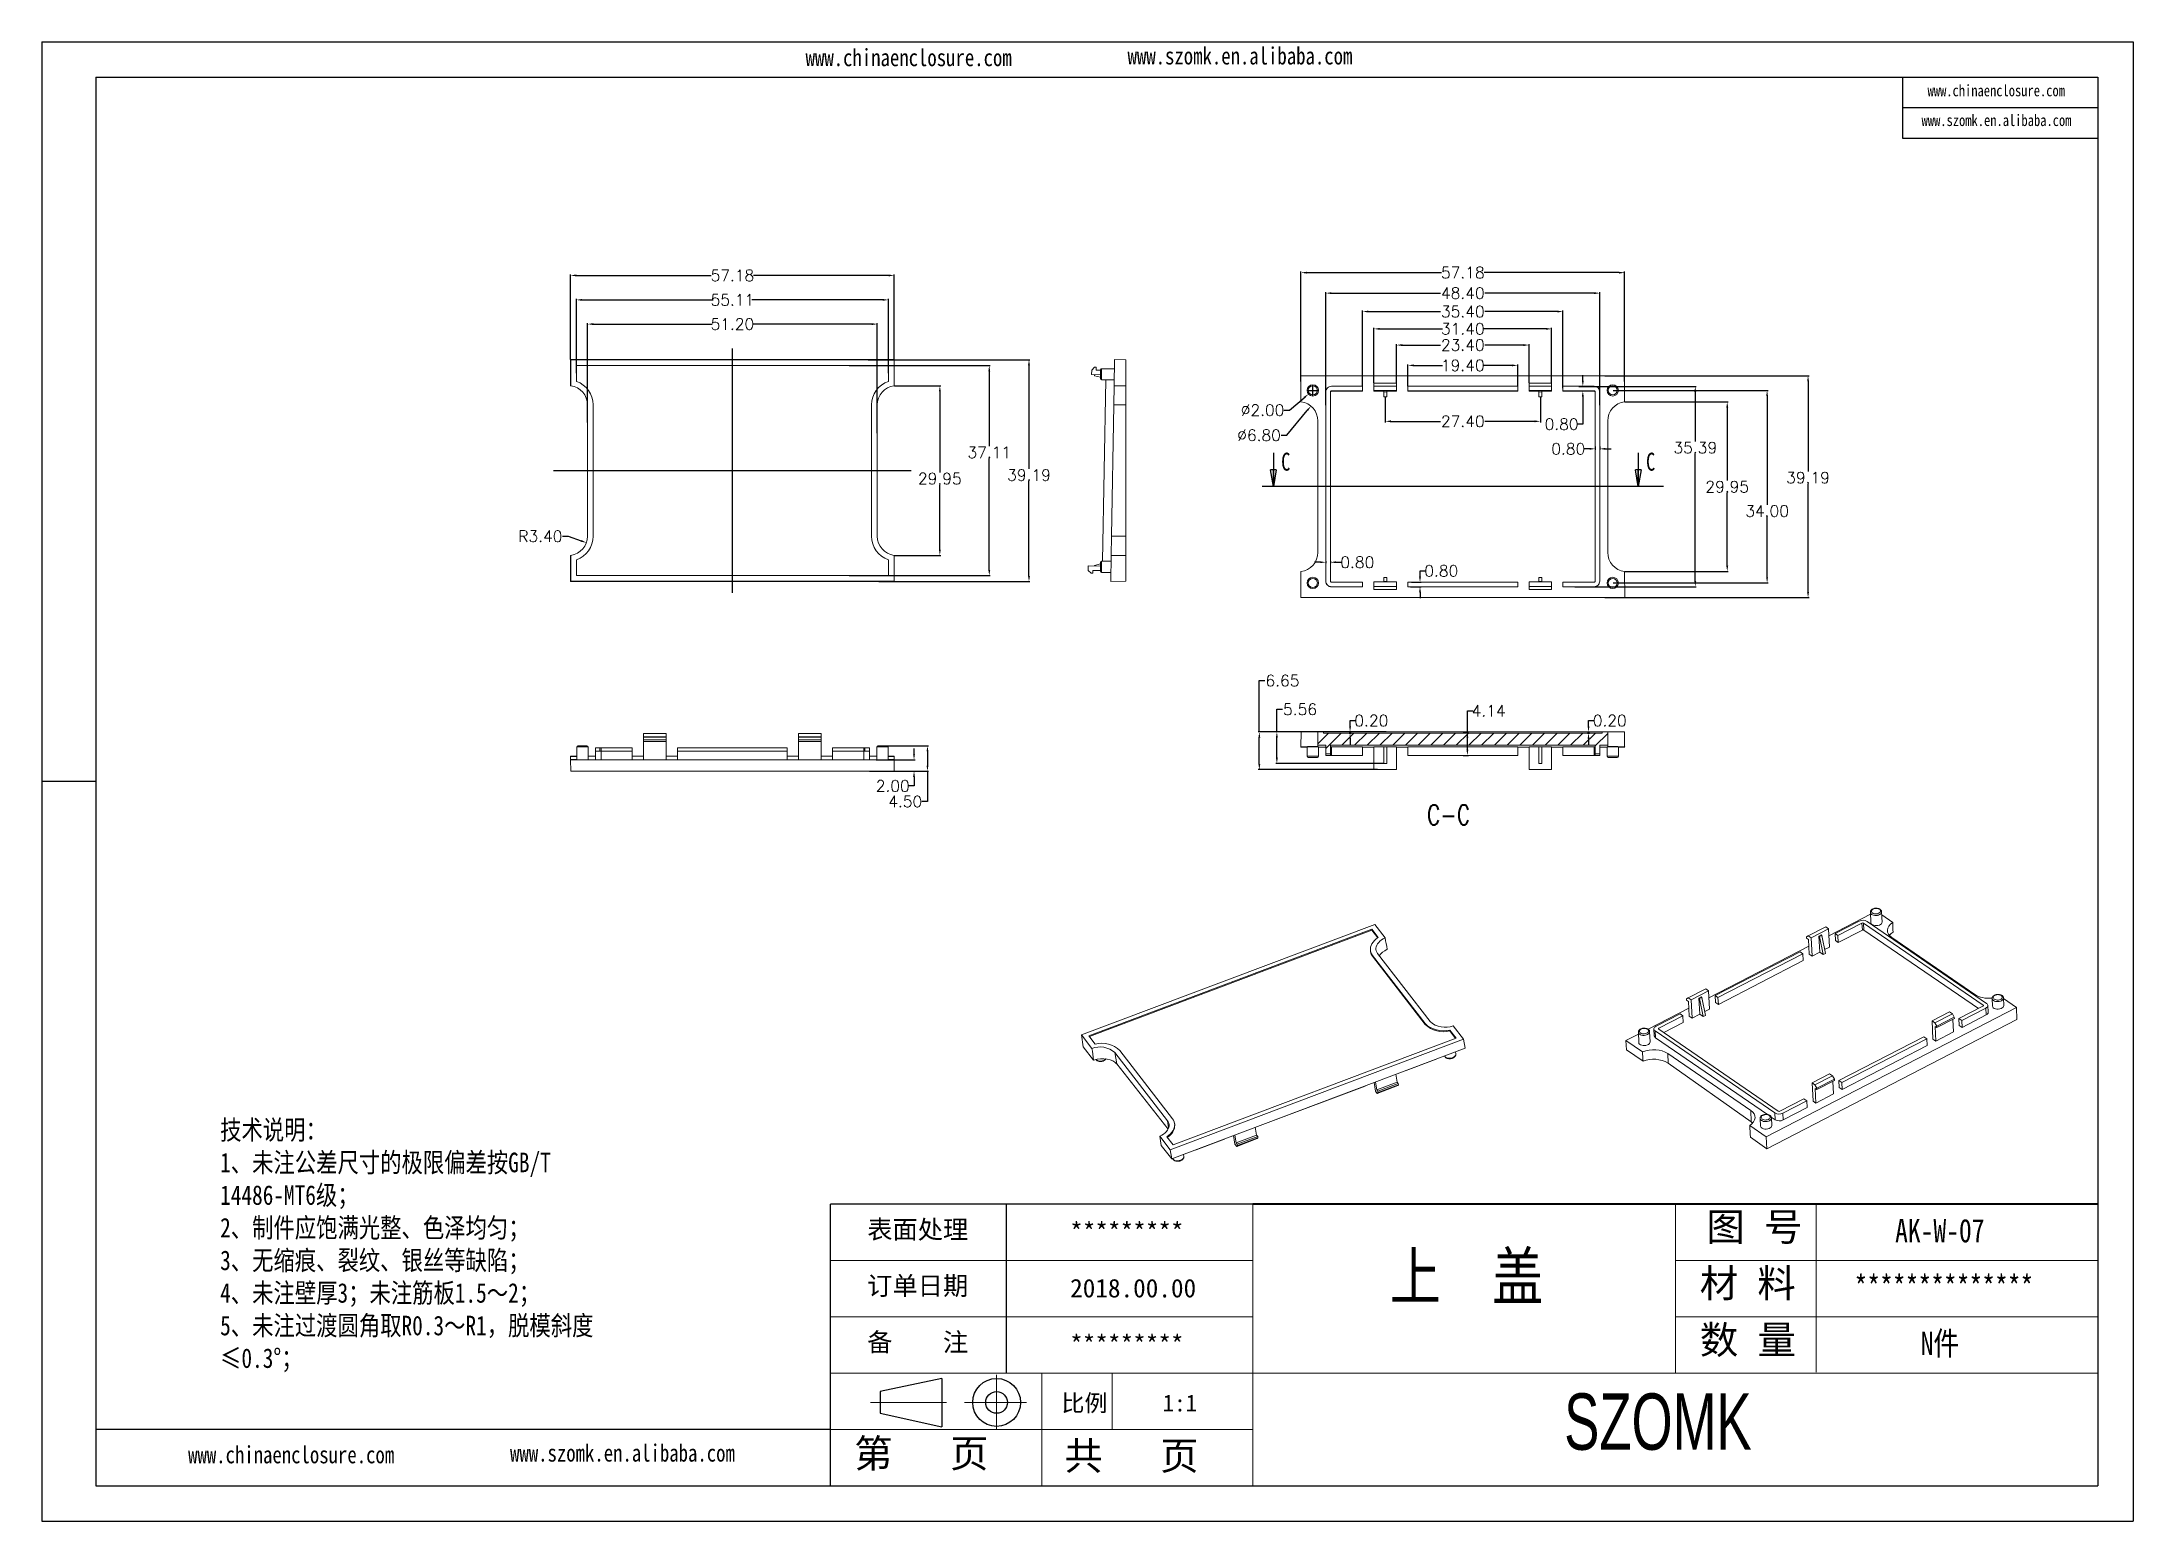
# Model space of a CAD drawing. Header units: inches. Extents: x 3379 to 4150, y 1114 to 1376.
# Drawn here: x 3379.1 to 3748.6, y 1114.4 to 1375.7 of the extents above; entities that cross this region are included whole.
import ezdxf

# ---------------------------------------------------------------- set-up
doc = ezdxf.new("R2010")
doc.units = ezdxf.units.IN
doc.header["$LTSCALE"] = 15
doc.linetypes.add('CENTER2', pattern=[28.575, 19.05, -3.175, 3.175, -3.175])
doc.layers.add('文字', color=81, linetype='Continuous')
for name, color, linetype, lineweight in [('粗实线', 7, 'Continuous', 30), ('细实线', 3, 'Continuous', 9), ('细点划线', 2, 'CENTER2', 9)]:
    doc.layers.add(name, color=color, linetype=linetype, lineweight=lineweight)
doc.styles.add('SLDTEXTSTYLE0', font='TXT', dxfattribs={"width": 0.75})
doc.styles.add('SLDTEXTSTYLE3', font='TXT', dxfattribs={"width": 0.75, "bigfont": 'bigfont'})
doc.styles.get("Standard").update_dxf_attribs({"font": 'txt', "bigfont": 'gbcbig.shx'})
doc.styles.add('宋体', font='', dxfattribs={"width": 0.8, "height": 3.5})
doc.styles.add('长仿宋', font='', dxfattribs={"width": 0.7, "height": 4})
doc.styles.get('宋体').set_extended_font_data('SimSun')
doc.styles.get('长仿宋').set_extended_font_data('SimSun')
doc.dimstyles.new('2.5', dxfattribs={"dimtxt": 2, "dimasz": 1, "dimexe": 0.18, "dimexo": 0.0625, "dimgap": 0.09, "dimtad": 0, "dimtih": 1, "dimtoh": 1, "dimzin": 0, "dimdsep": 46, "dimtxsty": 'Standard', "dimcen": 1, "dimadec": 0, "dimazin": 2, "dimtfac": 1, "dimtofl": 0, "dimtmove": 0, "dimatfit": 3, "dimfxl": 1, "dimtolj": 1, "dimtzin": 0, "dimarcsym": 0})

msp = doc.modelspace()

# ---------------------------------------------------------------- texts
at = {"color": 7, "linetype": 'Continuous', "char_height": 3.175, "attachment_point": 1, "style": 'SLDTEXTSTYLE0'}
for insert in [(3598.027, 1303.103), (3662.497, 1303.103)]:
    msp.add_mtext('C', dxfattribs=dict(at, insert=insert))
at = {"char_height": 3.27331, "width": 1860.38356, "attachment_point": 1}
for s, insert in [('{\\fSimHei|b0|i0|c134|p49;表面处理}', (3524.889, 1167.554)), ('{\\fSimHei|b0|i0|c134|p49;*********}', (3560.741, 1167.133)), ('{\\fSimHei|b0|i0|c134|p49;订单日期}', (3524.889, 1157.601)), ('{\\fSimHei|b0|i0|c134|p49;2018.00.00}', (3560.741, 1157.18)), ('{\\fSimHei|b0|i0|c134|p49;备    注}', (3524.889, 1147.647)), ('{\\fSimHei|b0|i0|c134|p49;*********}', (3560.741, 1147.226))]:
    msp.add_mtext(s, dxfattribs=dict(at, insert=insert))
at = {"layer": '文字', "color": 0, "attachment_point": 1, "style": '宋体'}
for s, insert, char_height, width in [('www.szomk.en.alibaba.com', (3570.887, 1374.712), 3.04128, 53.43237), ('www.chinaenclosure.com', (3514.002, 1374.411), 3.04128, 53.43237), ('www.chinaenclosure.com', (3712.239, 1368.076), 2.02752, 35.62158), ('www.szomk.en.alibaba.com', (3711.179, 1362.826), 2.02752, 35.62158), ('{\\H1.111x;技术说明：\\P1、未注公差尺寸的极限偏差按GB/T 14486-MT6级；\\P2、制件应饱满光整、色泽均匀；\\P3、无缩痕、裂纹、银丝等缺陷；\\P4、未注壁厚3；未注筋板1.5～2；\\P5、未注过渡圆角取R0.3～R1，脱模斜度≤0.3%%D；}', (3410.558, 1185.234), 3.1104, 70.05991), ('{\\H1.111x;AK-W-07}', (3706.506, 1167.779), 3.73248, 43.15166), ('上  盖', (3617.209, 1161.786), 8.2944, 106.04092), ('{\\H1.111x;**************}', (3699.327, 1157.825), 3.73248, 43.15166), ('{\\H1.111x;N件}', (3711.021, 1147.872), 3.73248, 43.15166), ('www.chinaenclosure.com', (3404.897, 1127.653), 3.04128, 53.43237), ('www.szomk.en.alibaba.com', (3461.782, 1127.954), 3.04128, 53.43237)]:
    msp.add_mtext(s, dxfattribs=dict(at, insert=insert, char_height=char_height, width=width))
at = {"layer": '粗实线', "insert": (3648.033, 1136.955), "char_height": 9.95328, "width": 111.61619, "attachment_point": 1, "style": '长仿宋'}
msp.add_mtext('{\\fSTXinwei|b0|i0|c134|p2;SZOMK}', dxfattribs=at)
at = {"layer": '细实线', "color": 7, "attachment_point": 1}
for s, insert, char_height, width in [('{\\fSimSun|b0|i0|c134|p54;图 号}', (3673.169, 1168.868), 4.97664, 24.8832), ('{\\fSimSun|b0|i0|c134|p54;材 料   }', (3671.99, 1158.914), 4.97664, 24.8832), ('{\\fSimSun|b0|i0|c134|p54;数 量}', (3672.014, 1148.912), 4.97664, 22.48509), ('{\\fSimSun|b0|i0|c134|p54;比例}', (3559.206, 1136.749), 2.98598, 13.10754), ('{\\fSimSun|b0|i0|c134|p54;1:1}', (3577.091, 1136.749), 2.98598, 13.10754), ('{\\fSimSun|b0|i0|c134|p54;第   页}', (3522.585, 1128.855), 4.97664, 37.3248), ('{\\fSimSun|b0|i0|c134|p54; 共   页}', (3556.332, 1128.432), 4.97664, 37.3248)]:
    msp.add_mtext(s, dxfattribs=dict(at, insert=insert, char_height=char_height, width=width))

# ---------------------------------------------------------------- blocks, each defined once
blk = doc.blocks.new('_CLOSED')
at = {"color": 0, "linetype": 'ByBlock', "lineweight": -2}
for p, q in [((-1, 0.166667), (0, 0)), ((-1, 0.166667), (-1, -0.166667)), ((0, 0), (-1, -0.166667)), ((0, 0), (-1, 0))]:
    blk.add_line(p, q, dxfattribs=at)
blk = doc.blocks.new('SW_NOTE_4')
at = {"color": 0, "linetype": 'Continuous', "lineweight": 0, "insert": (22.23, 5.8), "char_height": 3.5, "attachment_point": 2, "style": 'SLDTEXTSTYLE3'}
blk.add_mtext('C-C', dxfattribs=at)
blk = doc.blocks.new('*D365')
at = {"color": 0, "lineweight": -2}
for p, q in [((3472.48, 1319.59), (3472.48, 1334.59)), ((3473.48, 1334.41), (3497.31, 1334.41)), ((3528.66, 1334.41), (3504.82, 1334.41)), ((3529.66, 1319.59), (3529.66, 1334.59))]:
    blk.add_line(p, q, dxfattribs=at)
at = {"color": 0}
for points in [[(3473.48, 1334.58), (3473.48, 1334.24), (3472.48, 1334.41)], [(3528.66, 1334.58), (3528.66, 1334.24), (3529.66, 1334.41)]]:
    blk.add_solid(points, dxfattribs=at)
at = {"layer": 'Defpoints', "color": 0}
for p in [(3529.66, 1334.41), (3472.48, 1319.53), (3529.66, 1319.53)]:
    blk.add_point(p, dxfattribs=at)
at = {"color": 0, "insert": (3501.07, 1334.41), "char_height": 2, "attachment_point": 5}
blk.add_mtext('\\A1;57.18', dxfattribs=at)
blk = doc.blocks.new('*D366')
at = {"color": 0, "lineweight": -2}
for p, q in [((3525.08, 1319.53), (3553.65, 1319.53)), ((3553.47, 1318.53), (3553.47, 1300.24)), ((3553.47, 1281.34), (3553.47, 1298.06)), ((3526.94, 1280.34), (3553.65, 1280.34))]:
    blk.add_line(p, q, dxfattribs=at)
at = {"color": 0}
for points in [[(3553.3, 1318.53), (3553.64, 1318.53), (3553.47, 1319.53)], [(3553.3, 1281.34), (3553.64, 1281.34), (3553.47, 1280.34)]]:
    blk.add_solid(points, dxfattribs=at)
at = {"layer": 'Defpoints', "color": 0}
for p in [(3525.02, 1319.53), (3526.87, 1280.34), (3553.47, 1280.34)]:
    blk.add_point(p, dxfattribs=at)
at = {"color": 0, "insert": (3553.47, 1299.15), "char_height": 2, "attachment_point": 5}
blk.add_mtext('\\A1;39.19', dxfattribs=at)
blk = doc.blocks.new('*D367')
at = {"color": 0, "lineweight": -2}
for p, q in [((3529.72, 1314.92), (3537.9, 1314.92)), ((3537.72, 1313.92), (3537.72, 1299.61)), ((3537.72, 1285.97), (3537.72, 1297.43)), ((3529.73, 1284.97), (3537.9, 1284.97))]:
    blk.add_line(p, q, dxfattribs=at)
at = {"color": 0}
for points in [[(3537.56, 1313.92), (3537.89, 1313.92), (3537.72, 1314.92)], [(3537.56, 1285.97), (3537.89, 1285.97), (3537.72, 1284.97)]]:
    blk.add_solid(points, dxfattribs=at)
at = {"layer": 'Defpoints', "color": 0}
for p in [(3529.66, 1314.92), (3537.72, 1314.92), (3529.67, 1284.97)]:
    blk.add_point(p, dxfattribs=at)
at = {"color": 0, "insert": (3537.72, 1298.52), "char_height": 2, "attachment_point": 5}
blk.add_mtext('\\A1;29.95', dxfattribs=at)
blk = doc.blocks.new('*D368')
at = {"color": 0, "lineweight": -2}
for p, q in [((3521.67, 1318.5), (3546.63, 1318.5)), ((3546.45, 1317.5), (3546.45, 1304.25)), ((3546.45, 1282.39), (3546.45, 1302.07)), ((3521.67, 1281.39), (3546.63, 1281.39))]:
    blk.add_line(p, q, dxfattribs=at)
at = {"color": 0}
for points in [[(3546.29, 1317.5), (3546.62, 1317.5), (3546.45, 1318.5)], [(3546.29, 1282.39), (3546.62, 1282.39), (3546.45, 1281.39)]]:
    blk.add_solid(points, dxfattribs=at)
at = {"layer": 'Defpoints', "color": 0}
for p in [(3521.61, 1318.5), (3521.61, 1281.39), (3546.45, 1281.39)]:
    blk.add_point(p, dxfattribs=at)
at = {"color": 0, "insert": (3546.45, 1303.16), "char_height": 2, "attachment_point": 5}
blk.add_mtext('\\A1;37.11', dxfattribs=at)
blk = doc.blocks.new('*D369')
at = {"color": 0, "lineweight": -2}
for p, q in [((3475.47, 1308.46), (3475.47, 1325.99)), ((3476.47, 1325.81), (3497.48, 1325.81)), ((3525.67, 1325.81), (3504.66, 1325.81)), ((3526.67, 1306.53), (3526.67, 1325.99))]:
    blk.add_line(p, q, dxfattribs=at)
at = {"color": 0}
for points in [[(3476.47, 1325.98), (3476.47, 1325.65), (3475.47, 1325.81)], [(3525.67, 1325.98), (3525.67, 1325.65), (3526.67, 1325.81)]]:
    blk.add_solid(points, dxfattribs=at)
at = {"layer": 'Defpoints', "color": 0}
for p in [(3526.67, 1325.81), (3475.47, 1308.4), (3526.67, 1306.47)]:
    blk.add_point(p, dxfattribs=at)
at = {"color": 0, "insert": (3501.07, 1325.81), "char_height": 2, "attachment_point": 5}
blk.add_mtext('\\A1;51.20', dxfattribs=at)
blk = doc.blocks.new('*D370')
at = {"color": 0, "lineweight": -2}
for p, q in [((3473.51, 1317.16), (3473.51, 1330.27)), ((3528.62, 1317.16), (3528.62, 1330.27)), ((3474.51, 1330.09), (3497.64, 1330.09)), ((3527.62, 1330.09), (3504.49, 1330.09))]:
    blk.add_line(p, q, dxfattribs=at)
at = {"color": 0}
for points in [[(3474.51, 1330.26), (3474.51, 1329.92), (3473.51, 1330.09)], [(3527.62, 1330.26), (3527.62, 1329.92), (3528.62, 1330.09)]]:
    blk.add_solid(points, dxfattribs=at)
at = {"layer": 'Defpoints', "color": 0}
for p in [(3528.62, 1330.09), (3473.51, 1317.1), (3528.62, 1317.1)]:
    blk.add_point(p, dxfattribs=at)
at = {"color": 0, "insert": (3501.07, 1330.09), "char_height": 2, "attachment_point": 5}
blk.add_mtext('\\A1;55.11', dxfattribs=at)
blk = doc.blocks.new('*D371')
at = {"color": 0, "lineweight": -2}
for p, q in [((3471.07, 1288.34), (3472.07, 1288.34)), ((3472.07, 1288.34), (3474.33, 1287.54))]:
    blk.add_line(p, q, dxfattribs=at)
at = {"color": 0}
blk.add_solid([(3474.38, 1287.69), (3474.27, 1287.38), (3475.27, 1287.2)], dxfattribs=at)
at = {"layer": 'Defpoints', "color": 0}
for p in [(3472.07, 1288.34), (3475.27, 1287.2)]:
    blk.add_point(p, dxfattribs=at)
at = {"color": 0, "insert": (3467.14, 1288.34), "char_height": 2, "attachment_point": 5}
blk.add_mtext('\\A1;R3.40', dxfattribs=at)
blk = doc.blocks.new('*D373')
at = {"color": 0, "lineweight": -2}
for p, q in [((3601.53, 1315.7), (3601.53, 1335.08)), ((3602.53, 1334.9), (3626.36, 1334.9)), ((3657.71, 1334.9), (3633.88, 1334.9)), ((3658.71, 1315.7), (3658.71, 1335.08))]:
    blk.add_line(p, q, dxfattribs=at)
at = {"color": 0}
for points in [[(3602.53, 1335.06), (3602.53, 1334.73), (3601.53, 1334.9)], [(3657.71, 1335.06), (3657.71, 1334.73), (3658.71, 1334.9)]]:
    blk.add_solid(points, dxfattribs=at)
at = {"layer": 'Defpoints', "color": 0}
for p in [(3658.71, 1334.9), (3601.53, 1315.64), (3658.71, 1315.64)]:
    blk.add_point(p, dxfattribs=at)
at = {"color": 0, "insert": (3630.12, 1334.9), "char_height": 2, "attachment_point": 5}
blk.add_mtext('\\A1;57.18', dxfattribs=at)
blk = doc.blocks.new('*D374')
at = {"color": 0, "lineweight": -2}
for p, q in [((3655.24, 1316.69), (3691.3, 1316.69)), ((3691.12, 1315.69), (3691.12, 1299.78)), ((3691.12, 1278.5), (3691.12, 1297.6)), ((3655.24, 1277.5), (3691.3, 1277.5))]:
    blk.add_line(p, q, dxfattribs=at)
at = {"color": 0}
for points in [[(3690.96, 1315.69), (3691.29, 1315.69), (3691.12, 1316.69)], [(3690.96, 1278.5), (3691.29, 1278.5), (3691.12, 1277.5)]]:
    blk.add_solid(points, dxfattribs=at)
at = {"layer": 'Defpoints', "color": 0}
for p in [(3655.18, 1316.69), (3655.18, 1277.5), (3691.12, 1277.5)]:
    blk.add_point(p, dxfattribs=at)
at = {"color": 0, "insert": (3691.12, 1298.69), "char_height": 2, "attachment_point": 5}
blk.add_mtext('\\A1;39.19', dxfattribs=at)
blk = doc.blocks.new('*D375')
at = {"color": 0, "lineweight": -2}
for p, q in [((3620.42, 1314.88), (3620.42, 1318.7)), ((3621.42, 1318.52), (3626.53, 1318.52)), ((3638.82, 1318.52), (3633.71, 1318.52)), ((3639.82, 1314.88), (3639.82, 1318.7))]:
    blk.add_line(p, q, dxfattribs=at)
at = {"color": 0}
for points in [[(3621.42, 1318.69), (3621.42, 1318.36), (3620.42, 1318.52)], [(3638.82, 1318.69), (3638.82, 1318.36), (3639.82, 1318.52)]]:
    blk.add_solid(points, dxfattribs=at)
at = {"layer": 'Defpoints', "color": 0}
for p in [(3639.82, 1318.52), (3620.42, 1314.82), (3639.82, 1314.82)]:
    blk.add_point(p, dxfattribs=at)
at = {"color": 0, "insert": (3630.12, 1318.52), "char_height": 2, "attachment_point": 5}
blk.add_mtext('\\A1;19.40', dxfattribs=at)
blk = doc.blocks.new('*D376')
at = {"color": 0, "lineweight": -2}
for p, q in [((3618.42, 1315.42), (3618.42, 1322.29)), ((3619.42, 1322.11), (3626.2, 1322.11)), ((3640.82, 1322.11), (3634.04, 1322.11)), ((3641.82, 1315.42), (3641.82, 1322.29))]:
    blk.add_line(p, q, dxfattribs=at)
at = {"color": 0}
for points in [[(3619.42, 1322.28), (3619.42, 1321.94), (3618.42, 1322.11)], [(3640.82, 1322.28), (3640.82, 1321.94), (3641.82, 1322.11)]]:
    blk.add_solid(points, dxfattribs=at)
at = {"layer": 'Defpoints', "color": 0}
for p in [(3641.82, 1322.11), (3618.42, 1315.36), (3641.82, 1315.36)]:
    blk.add_point(p, dxfattribs=at)
at = {"color": 0, "insert": (3630.12, 1322.11), "char_height": 2, "attachment_point": 5}
blk.add_mtext('\\A1;23.40', dxfattribs=at)
blk = doc.blocks.new('*D377')
at = {"color": 0, "lineweight": -2}
for p, q in [((3614.42, 1315.42), (3614.42, 1325.15)), ((3615.42, 1324.97), (3626.53, 1324.97)), ((3644.82, 1324.97), (3633.71, 1324.97)), ((3645.82, 1315.42), (3645.82, 1325.15))]:
    blk.add_line(p, q, dxfattribs=at)
at = {"color": 0}
for points in [[(3615.42, 1325.13), (3615.42, 1324.8), (3614.42, 1324.97)], [(3644.82, 1325.13), (3644.82, 1324.8), (3645.82, 1324.97)]]:
    blk.add_solid(points, dxfattribs=at)
at = {"layer": 'Defpoints', "color": 0}
for p in [(3645.82, 1324.97), (3614.42, 1315.36), (3645.82, 1315.36)]:
    blk.add_point(p, dxfattribs=at)
at = {"color": 0, "insert": (3630.12, 1324.97), "char_height": 2, "attachment_point": 5}
blk.add_mtext('\\A1;31.40', dxfattribs=at)
blk = doc.blocks.new('*D378')
at = {"color": 0, "lineweight": -2}
for p, q in [((3612.42, 1314.88), (3612.42, 1328.21)), ((3613.42, 1328.03), (3626.2, 1328.03)), ((3646.82, 1328.03), (3634.04, 1328.03)), ((3647.82, 1314.48), (3647.82, 1328.21))]:
    blk.add_line(p, q, dxfattribs=at)
at = {"color": 0}
for points in [[(3613.42, 1328.19), (3613.42, 1327.86), (3612.42, 1328.03)], [(3646.82, 1328.19), (3646.82, 1327.86), (3647.82, 1328.03)]]:
    blk.add_solid(points, dxfattribs=at)
at = {"layer": 'Defpoints', "color": 0}
for p in [(3612.42, 1328.03), (3612.42, 1314.82), (3647.82, 1314.42)]:
    blk.add_point(p, dxfattribs=at)
at = {"color": 0, "insert": (3630.12, 1328.03), "char_height": 2, "attachment_point": 5}
blk.add_mtext('\\A1;35.40', dxfattribs=at)
blk = doc.blocks.new('*D379')
at = {"color": 0, "lineweight": -2}
for p, q in [((3605.92, 1311.49), (3605.92, 1331.46)), ((3606.92, 1331.28), (3626.2, 1331.28)), ((3653.32, 1331.28), (3634.04, 1331.28)), ((3654.32, 1311.49), (3654.32, 1331.46))]:
    blk.add_line(p, q, dxfattribs=at)
at = {"color": 0}
for points in [[(3606.92, 1331.45), (3606.92, 1331.11), (3605.92, 1331.28)], [(3653.32, 1331.45), (3653.32, 1331.11), (3654.32, 1331.28)]]:
    blk.add_solid(points, dxfattribs=at)
at = {"layer": 'Defpoints', "color": 0}
for p in [(3654.32, 1331.28), (3605.92, 1311.42), (3654.32, 1311.42)]:
    blk.add_point(p, dxfattribs=at)
at = {"color": 0, "insert": (3630.12, 1331.28), "char_height": 2, "attachment_point": 5}
blk.add_mtext('\\A1;48.40', dxfattribs=at)
blk = doc.blocks.new('*D380')
at = {"color": 0, "lineweight": -2}
for p, q in [((3656.68, 1314.1), (3684.07, 1314.1)), ((3683.89, 1313.1), (3683.89, 1293.89)), ((3683.89, 1281.1), (3683.89, 1291.71)), ((3656.68, 1280.1), (3684.07, 1280.1))]:
    blk.add_line(p, q, dxfattribs=at)
at = {"color": 0}
for points in [[(3683.72, 1313.1), (3684.05, 1313.1), (3683.89, 1314.1)], [(3683.72, 1281.1), (3684.05, 1281.1), (3683.89, 1280.1)]]:
    blk.add_solid(points, dxfattribs=at)
at = {"layer": 'Defpoints', "color": 0}
for p in [(3656.62, 1314.1), (3683.89, 1314.1), (3656.62, 1280.1)]:
    blk.add_point(p, dxfattribs=at)
at = {"color": 0, "insert": (3683.89, 1292.8), "char_height": 2, "attachment_point": 5}
blk.add_mtext('\\A1;34.00', dxfattribs=at)
blk = doc.blocks.new('*D381')
at = {"color": 0, "lineweight": -2}
for p, q in [((3616.42, 1312.93), (3616.42, 1308.46)), ((3643.82, 1312.93), (3643.82, 1308.46)), ((3617.42, 1308.64), (3626.2, 1308.64)), ((3642.82, 1308.64), (3634.04, 1308.64))]:
    blk.add_line(p, q, dxfattribs=at)
at = {"color": 0}
for points in [[(3617.42, 1308.81), (3617.42, 1308.47), (3616.42, 1308.64)], [(3642.82, 1308.81), (3642.82, 1308.47), (3643.82, 1308.64)]]:
    blk.add_solid(points, dxfattribs=at)
at = {"layer": 'Defpoints', "color": 0}
for p in [(3616.42, 1313), (3643.82, 1313), (3643.82, 1308.64)]:
    blk.add_point(p, dxfattribs=at)
at = {"color": 0, "insert": (3630.12, 1308.64), "char_height": 2, "attachment_point": 5}
blk.add_mtext('\\A1;27.40', dxfattribs=at)
blk = doc.blocks.new('*D382')
at = {"color": 0, "lineweight": -2}
for p, q in [((3658.77, 1312.08), (3677.02, 1312.08)), ((3676.84, 1311.08), (3676.84, 1298.19)), ((3676.84, 1283.13), (3676.84, 1296.01)), ((3658.78, 1282.13), (3677.02, 1282.13))]:
    blk.add_line(p, q, dxfattribs=at)
at = {"color": 0}
for points in [[(3676.68, 1311.08), (3677.01, 1311.08), (3676.84, 1312.08)], [(3676.68, 1283.13), (3677.01, 1283.13), (3676.84, 1282.13)]]:
    blk.add_solid(points, dxfattribs=at)
at = {"layer": 'Defpoints', "color": 0}
for p in [(3658.71, 1312.08), (3658.72, 1282.13), (3676.84, 1282.13)]:
    blk.add_point(p, dxfattribs=at)
at = {"color": 0, "insert": (3676.84, 1297.1), "char_height": 2, "attachment_point": 5}
blk.add_mtext('\\A1;29.95', dxfattribs=at)
blk = doc.blocks.new('*D383')
at = {"color": 0, "lineweight": -2}
for p, q in [((3533.16, 1249.84), (3533.16, 1250.84)), ((3526.46, 1248.84), (3533.34, 1248.84)), ((3526.79, 1246.84), (3533.34, 1246.84)), ((3533.16, 1245.84), (3533.16, 1244.24)), ((3533.16, 1244.24), (3532.16, 1244.24))]:
    blk.add_line(p, q, dxfattribs=at)
at = {"color": 0}
for points in [[(3532.99, 1249.84), (3533.32, 1249.84), (3533.16, 1248.84)], [(3532.99, 1245.84), (3533.32, 1245.84), (3533.16, 1246.84)]]:
    blk.add_solid(points, dxfattribs=at)
at = {"layer": 'Defpoints', "color": 0}
for p in [(3526.4, 1248.84), (3526.73, 1246.84), (3533.16, 1248.84)]:
    blk.add_point(p, dxfattribs=at)
at = {"color": 0, "insert": (3529.4, 1244.24), "char_height": 2, "attachment_point": 5}
blk.add_mtext('\\A1;2.00', dxfattribs=at)
blk = doc.blocks.new('*D384')
at = {"color": 0, "lineweight": -2}
for p, q in [((3527.63, 1251.34), (3535.71, 1251.34)), ((3535.53, 1250.34), (3535.53, 1247.84)), ((3525.31, 1246.84), (3535.71, 1246.84)), ((3535.53, 1246.84), (3535.53, 1241.49)), ((3535.53, 1241.49), (3534.53, 1241.49))]:
    blk.add_line(p, q, dxfattribs=at)
at = {"color": 0}
for points in [[(3535.37, 1250.34), (3535.7, 1250.34), (3535.53, 1251.34)], [(3535.37, 1247.84), (3535.7, 1247.84), (3535.53, 1246.84)]]:
    blk.add_solid(points, dxfattribs=at)
at = {"layer": 'Defpoints', "color": 0}
for p in [(3527.57, 1251.34), (3535.53, 1251.34), (3525.25, 1246.84)]:
    blk.add_point(p, dxfattribs=at)
at = {"color": 0, "insert": (3531.61, 1241.49), "char_height": 2, "attachment_point": 5}
blk.add_mtext('\\A1;4.50', dxfattribs=at)
blk = doc.blocks.new('*D386')
at = {"color": 0, "lineweight": -2}
for p, q in [((3652.13, 1253.78), (3652.52, 1253.78)), ((3652.13, 1253.58), (3652.52, 1253.58)), ((3652.34, 1254.78), (3652.34, 1255.78)), ((3652.34, 1255.78), (3653.34, 1255.78)), ((3652.34, 1252.58), (3652.34, 1251.58))]:
    blk.add_line(p, q, dxfattribs=at)
at = {"color": 0}
for points in [[(3652.17, 1254.78), (3652.5, 1254.78), (3652.34, 1253.78)], [(3652.17, 1252.58), (3652.5, 1252.58), (3652.34, 1253.58)]]:
    blk.add_solid(points, dxfattribs=at)
at = {"layer": 'Defpoints', "color": 0}
for p in [(3652.07, 1253.78), (3652.07, 1253.58), (3652.34, 1253.78)]:
    blk.add_point(p, dxfattribs=at)
at = {"color": 0, "insert": (3656.09, 1255.78), "char_height": 2, "attachment_point": 5}
blk.add_mtext('\\A1;0.20', dxfattribs=at)
blk = doc.blocks.new('*D388')
at = {"color": 0, "lineweight": -2}
for p, q in [((3594.17, 1253.78), (3594.17, 1262.84)), ((3594.17, 1262.84), (3595.17, 1262.84)), ((3602.98, 1253.78), (3593.99, 1253.78)), ((3594.17, 1248.13), (3594.17, 1252.78)), ((3615.02, 1247.13), (3593.99, 1247.13))]:
    blk.add_line(p, q, dxfattribs=at)
at = {"color": 0}
for points in [[(3594, 1252.78), (3594.34, 1252.78), (3594.17, 1253.78)], [(3594, 1248.13), (3594.34, 1248.13), (3594.17, 1247.13)]]:
    blk.add_solid(points, dxfattribs=at)
at = {"layer": 'Defpoints', "color": 0}
for p in [(3603.04, 1253.78), (3594.17, 1247.13), (3615.09, 1247.13)]:
    blk.add_point(p, dxfattribs=at)
at = {"color": 0, "insert": (3598.26, 1262.84), "char_height": 2, "attachment_point": 5}
blk.add_mtext('\\A1;6.65', dxfattribs=at)
blk = doc.blocks.new('*D389')
at = {"color": 0, "lineweight": -2}
for p, q in [((3597.27, 1253.78), (3597.27, 1257.78)), ((3597.27, 1257.78), (3598.27, 1257.78)), ((3616.6, 1253.78), (3597.09, 1253.78)), ((3597.27, 1249.21), (3597.27, 1252.78)), ((3616.11, 1248.21), (3597.09, 1248.21))]:
    blk.add_line(p, q, dxfattribs=at)
at = {"color": 0}
for points in [[(3597.1, 1252.78), (3597.44, 1252.78), (3597.27, 1253.78)], [(3597.1, 1249.21), (3597.44, 1249.21), (3597.27, 1248.21)]]:
    blk.add_solid(points, dxfattribs=at)
at = {"layer": 'Defpoints', "color": 0}
for p in [(3616.66, 1253.78), (3597.27, 1248.21), (3616.17, 1248.21)]:
    blk.add_point(p, dxfattribs=at)
at = {"color": 0, "insert": (3601.36, 1257.78), "char_height": 2, "attachment_point": 5}
blk.add_mtext('\\A1;5.56', dxfattribs=at)
blk = doc.blocks.new('*D390')
at = {"color": 0, "lineweight": -2}
for p, q in [((3610.02, 1253.78), (3610.38, 1253.78)), ((3610.02, 1253.58), (3610.38, 1253.58)), ((3610.2, 1254.78), (3610.2, 1255.78)), ((3610.2, 1255.78), (3611.2, 1255.78)), ((3610.2, 1252.58), (3610.2, 1251.58))]:
    blk.add_line(p, q, dxfattribs=at)
at = {"color": 0}
for points in [[(3610.04, 1254.78), (3610.37, 1254.78), (3610.2, 1253.78)], [(3610.04, 1252.58), (3610.37, 1252.58), (3610.2, 1253.58)]]:
    blk.add_solid(points, dxfattribs=at)
at = {"layer": 'Defpoints', "color": 0}
for p in [(3609.96, 1253.78), (3609.96, 1253.58), (3610.2, 1253.78)]:
    blk.add_point(p, dxfattribs=at)
at = {"color": 0, "insert": (3613.96, 1255.78), "char_height": 2, "attachment_point": 5}
blk.add_mtext('\\A1;0.20', dxfattribs=at)
blk = doc.blocks.new('*D391')
at = {"color": 0, "lineweight": -2}
for p, q in [((3630.93, 1253.78), (3630.93, 1257.51)), ((3630.93, 1257.51), (3631.93, 1257.51)), ((3630.18, 1253.78), (3631.11, 1253.78)), ((3630.93, 1250.64), (3630.93, 1252.78)), ((3630.18, 1249.64), (3631.11, 1249.64))]:
    blk.add_line(p, q, dxfattribs=at)
at = {"color": 0}
for points in [[(3630.77, 1252.78), (3631.1, 1252.78), (3630.93, 1253.78)], [(3630.77, 1250.64), (3631.1, 1250.64), (3630.93, 1249.64)]]:
    blk.add_solid(points, dxfattribs=at)
at = {"layer": 'Defpoints', "color": 0}
for p in [(3630.12, 1253.78), (3630.93, 1253.78), (3630.12, 1249.64)]:
    blk.add_point(p, dxfattribs=at)
at = {"color": 0, "insert": (3634.69, 1257.51), "char_height": 2, "attachment_point": 5}
blk.add_mtext('\\A1;4.14', dxfattribs=at)
blk = doc.blocks.new('*D392')
at = {"color": 0, "lineweight": -2}
for p, q in [((3650.63, 1314.82), (3671.38, 1314.82)), ((3671.2, 1313.82), (3671.2, 1305.08)), ((3671.2, 1280.43), (3671.2, 1302.9)), ((3649.92, 1279.43), (3671.38, 1279.43))]:
    blk.add_line(p, q, dxfattribs=at)
at = {"color": 0}
for points in [[(3671.03, 1313.82), (3671.36, 1313.82), (3671.2, 1314.82)], [(3671.03, 1280.43), (3671.36, 1280.43), (3671.2, 1279.43)]]:
    blk.add_solid(points, dxfattribs=at)
at = {"layer": 'Defpoints', "color": 0}
for p in [(3650.57, 1314.82), (3671.2, 1314.82), (3649.86, 1279.43)]:
    blk.add_point(p, dxfattribs=at)
at = {"color": 0, "insert": (3671.2, 1303.99), "char_height": 2, "attachment_point": 5}
blk.add_mtext('\\A1;35.39', dxfattribs=at)
blk = doc.blocks.new('*D393')
at = {"color": 0, "lineweight": -2}
for p, q in [((3651.33, 1315.82), (3651.33, 1316.82)), ((3650.69, 1314.82), (3651.51, 1314.82)), ((3650.69, 1314.02), (3651.51, 1314.02)), ((3651.33, 1313.02), (3651.33, 1308.14)), ((3651.33, 1308.14), (3650.33, 1308.14))]:
    blk.add_line(p, q, dxfattribs=at)
at = {"color": 0}
for points in [[(3651.16, 1315.82), (3651.49, 1315.82), (3651.33, 1314.82)], [(3651.16, 1313.02), (3651.49, 1313.02), (3651.33, 1314.02)]]:
    blk.add_solid(points, dxfattribs=at)
at = {"layer": 'Defpoints', "color": 0}
for p in [(3650.63, 1314.82), (3650.63, 1314.02), (3651.33, 1314.02)]:
    blk.add_point(p, dxfattribs=at)
at = {"color": 0, "insert": (3647.57, 1308.14), "char_height": 2, "attachment_point": 5}
blk.add_mtext('\\A1;0.80', dxfattribs=at)
blk = doc.blocks.new('*D394')
at = {"color": 0, "lineweight": -2}
for p, q in [((3652.52, 1303.78), (3651.52, 1303.78)), ((3653.52, 1304.17), (3653.52, 1303.6)), ((3654.32, 1304.17), (3654.32, 1303.6)), ((3655.32, 1303.78), (3656.32, 1303.78))]:
    blk.add_line(p, q, dxfattribs=at)
at = {"color": 0}
for points in [[(3652.52, 1303.95), (3652.52, 1303.61), (3653.52, 1303.78)], [(3655.32, 1303.95), (3655.32, 1303.61), (3654.32, 1303.78)]]:
    blk.add_solid(points, dxfattribs=at)
at = {"layer": 'Defpoints', "color": 0}
for p in [(3653.52, 1304.23), (3653.52, 1303.78), (3654.32, 1304.23)]:
    blk.add_point(p, dxfattribs=at)
at = {"color": 0, "insert": (3648.76, 1303.78), "char_height": 2, "attachment_point": 5}
blk.add_mtext('\\A1;0.80', dxfattribs=at)
blk = doc.blocks.new('*D396')
at = {"color": 0, "lineweight": -2}
for p, q in [((3622.56, 1281.23), (3622.56, 1282.23)), ((3622.56, 1282.23), (3623.56, 1282.23)), ((3620.86, 1279.43), (3622.74, 1279.43)), ((3621.05, 1280.23), (3622.74, 1280.23)), ((3622.56, 1278.43), (3622.56, 1277.43))]:
    blk.add_line(p, q, dxfattribs=at)
at = {"color": 0}
for points in [[(3622.39, 1281.23), (3622.73, 1281.23), (3622.56, 1280.23)], [(3622.39, 1278.43), (3622.73, 1278.43), (3622.56, 1279.43)]]:
    blk.add_solid(points, dxfattribs=at)
at = {"layer": 'Defpoints', "color": 0}
for p in [(3620.8, 1279.43), (3620.99, 1280.23), (3622.56, 1280.23)]:
    blk.add_point(p, dxfattribs=at)
at = {"color": 0, "insert": (3626.32, 1282.23), "char_height": 2, "attachment_point": 5}
blk.add_mtext('\\A1;0.80', dxfattribs=at)
blk = doc.blocks.new('*D397')
at = {"color": 0, "lineweight": -2}
for p, q in [((3604.92, 1283.75), (3603.92, 1283.75)), ((3605.92, 1283.96), (3605.92, 1283.57)), ((3606.72, 1283.96), (3606.72, 1283.57)), ((3607.72, 1283.75), (3608.72, 1283.75))]:
    blk.add_line(p, q, dxfattribs=at)
at = {"color": 0}
for points in [[(3604.92, 1283.92), (3604.92, 1283.59), (3605.92, 1283.75)], [(3607.72, 1283.92), (3607.72, 1283.59), (3606.72, 1283.75)]]:
    blk.add_solid(points, dxfattribs=at)
at = {"layer": 'Defpoints', "color": 0}
for p in [(3605.92, 1284.02), (3606.72, 1284.02), (3606.72, 1283.75)]:
    blk.add_point(p, dxfattribs=at)
at = {"color": 0, "insert": (3611.48, 1283.75), "char_height": 2, "attachment_point": 5}
blk.add_mtext('\\A1;0.80', dxfattribs=at)
blk = doc.blocks.new('*D398')
at = {"color": 0, "lineweight": -2}
for p, q in [((3599.5, 1310.62), (3602.09, 1312.81)), ((3602.62, 1314.1), (3604.62, 1314.1)), ((3603.62, 1313.1), (3603.62, 1315.1)), ((3598.5, 1310.62), (3599.5, 1310.62))]:
    blk.add_line(p, q, dxfattribs=at)
at = {"color": 0}
blk.add_solid([(3601.98, 1312.94), (3602.2, 1312.68), (3602.86, 1313.46)], dxfattribs=at)
at = {"layer": 'Defpoints', "color": 0}
for p in [(3602.86, 1313.46), (3604.38, 1314.75)]:
    blk.add_point(p, dxfattribs=at)
at = {"color": 0, "insert": (3594.74, 1310.62), "char_height": 2, "attachment_point": 5}
blk.add_mtext('\\A1;∅2.00', dxfattribs=at)
blk = doc.blocks.new('*D399')
at = {"color": 0, "lineweight": -2}
for p, q in [((3599.05, 1306.18), (3602.64, 1310.56)), ((3598.05, 1306.18), (3599.05, 1306.18))]:
    blk.add_line(p, q, dxfattribs=at)
at = {"color": 0}
blk.add_solid([(3602.51, 1310.66), (3602.77, 1310.45), (3603.28, 1311.33)], dxfattribs=at)
at = {"layer": 'Defpoints', "color": 0}
for p in [(3603.28, 1311.33), (3598.96, 1306.07)]:
    blk.add_point(p, dxfattribs=at)
at = {"color": 0, "insert": (3594.12, 1306.18), "char_height": 2, "attachment_point": 5}
blk.add_mtext('\\A1;∅6.80', dxfattribs=at)

# ---------------------------------------------------------------- dimensions: what is measured, and where the dimension line sits
for base, p1, p2, picture, middle in [((3529.656, 1334.41), (3472.477, 1319.532), (3529.656, 1319.532), '*D365', (3501.067, 1334.41)), ((3658.709, 1334.896), (3601.529, 1315.636), (3658.709, 1315.636), '*D373', (3630.119, 1334.896)), ((3654.319, 1331.282), (3605.919, 1311.425), (3654.319, 1311.425), '*D379', (3630.119, 1331.282)), ((3526.667, 1325.815), (3475.467, 1308.395), (3526.667, 1306.466), '*D369', (3501.067, 1325.815)), ((3612.419, 1328.028), (3647.819, 1314.422), (3612.419, 1314.822), '*D378', (3630.119, 1328.028)), ((3645.819, 1324.968), (3614.419, 1315.357), (3645.819, 1315.357), '*D377', (3630.119, 1324.968))]:
    dim = msp.add_linear_dim(base=base, p1=p1, p2=p2, dimstyle='2.5')
    dim.commit()
    dim.dimension.update_dxf_attribs({"geometry": picture, "text_midpoint": middle, "dimtype": 160})
for base, p1, p2, picture, middle in [((3528.622, 1330.091), (3473.512, 1317.098), (3528.622, 1317.098), '*D370', (3501.067, 1330.091)), ((3641.819, 1322.111), (3618.419, 1315.357), (3641.819, 1315.357), '*D376', (3630.119, 1322.111)), ((3639.819, 1318.523), (3620.419, 1314.822), (3639.819, 1314.822), '*D375', (3630.119, 1318.523)), ((3643.819, 1308.639), (3616.419, 1312.996), (3643.819, 1312.996), '*D381', (3630.119, 1308.639)), ((3653.519, 1303.781), (3654.319, 1304.229), (3653.519, 1304.229), '*D394', (3648.763, 1303.781)), ((3606.719, 1283.753), (3605.919, 1284.019), (3606.719, 1284.019), '*D397', (3611.476, 1283.753))]:
    dim = msp.add_linear_dim(base=base, p1=p1, p2=p2, dimstyle='2.5')
    dim.commit()
    dim.dimension.update_dxf_attribs({"geometry": picture, "text_midpoint": middle})
for base, p1, p2, picture, middle in [((3553.469, 1280.341), (3525.022, 1319.532), (3526.873, 1280.341), '*D366', (3553.469, 1299.153)), ((3546.454, 1281.388), (3521.611, 1318.497), (3521.611, 1281.388), '*D368', (3546.454, 1303.156)), ((3651.326, 1314.022), (3650.632, 1314.822), (3650.632, 1314.022), '*D393', (3647.569, 1308.143)), ((3691.122, 1277.501), (3655.175, 1316.693), (3655.175, 1277.501), '*D374', (3691.122, 1298.69)), ((3537.724, 1314.918), (3529.667, 1284.966), (3529.658, 1314.918), '*D367', (3537.724, 1298.517)), ((3671.1978, 1314.8217), (3649.859, 1279.4271), (3650.5693, 1314.8217), '*D392', (3671.1978, 1303.9899)), ((3683.888, 1314.103), (3656.619, 1280.103), (3656.619, 1314.103), '*D380', (3683.888, 1292.796)), ((3676.842, 1282.127), (3658.71, 1312.078), (3658.72, 1282.127), '*D382', (3676.842, 1297.102)), ((3594.171, 1247.127), (3603.042, 1253.777), (3615.086, 1247.127), '*D388', (3598.261, 1262.836)), ((3597.271, 1248.213), (3616.66, 1253.777), (3616.169, 1248.213), '*D389', (3601.361, 1257.782)), ((3630.932, 1253.777), (3630.119, 1249.64), (3630.119, 1253.777), '*D391', (3634.689, 1257.509)), ((3535.535, 1251.343), (3525.248, 1246.843), (3527.567, 1251.343), '*D384', (3531.611, 1241.488)), ((3533.156, 1248.843), (3526.73, 1246.843), (3526.402, 1248.843), '*D383', (3529.4, 1244.241))]:
    dim = msp.add_linear_dim(base=base, p1=p1, p2=p2, angle=90, dimstyle='2.5')
    dim.commit()
    dim.dimension.update_dxf_attribs({"geometry": picture, "text_midpoint": middle, "dimtype": 160})
dim = msp.add_diameter_dim_2p(p1=(3604.383, 1314.748), p2=(3602.855, 1313.458), dimstyle='2.5')
dim.commit()
dim.dimension.update_dxf_attribs({"geometry": '*D398', "text_midpoint": (3594.742, 1310.621), "dimtype": 163})
dim = msp.add_diameter_dim_2p(p1=(3598.962, 1306.075), p2=(3603.276, 1311.331), dimstyle='2.5', override={"dimtmove": 1})
dim.commit()
dim.dimension.update_dxf_attribs({"geometry": '*D399', "text_midpoint": (3599.048, 1306.18), "dimtype": 163})
dim = msp.add_radius_dim(center=(3472.067, 1288.342), mpoint=(3475.269, 1287.2), dimstyle='2.5', override={"dimtmove": 1})
dim.commit()
dim.dimension.update_dxf_attribs({"geometry": '*D371', "text_midpoint": (3472.067, 1288.342), "dimtype": 164})
for base, p1, p2, picture, middle in [((3622.56, 1280.227), (3620.799, 1279.427), (3620.986, 1280.227), '*D396', (3626.317, 1282.227)), ((3610.204, 1253.777), (3609.96, 1253.577), (3609.96, 1253.777), '*D390', (3613.961, 1255.777)), ((3652.338, 1253.777), (3652.065, 1253.577), (3652.065, 1253.777), '*D386', (3656.095, 1255.777))]:
    dim = msp.add_linear_dim(base=base, p1=p1, p2=p2, angle=90, dimstyle='2.5')
    dim.commit()
    dim.dimension.update_dxf_attribs({"geometry": picture, "text_midpoint": middle})

# ---------------------------------------------------------------- hatches: boundary and pattern name
at = {"linetype": 'Continuous', "lineweight": 0}
h = msp.add_hatch(dxfattribs=at)
h.set_pattern_fill('ANSI31', color=4, scale=0.5, style=0)
h.paths.add_polyline_path([(3654.719, 1253.777), (3654.719, 1253.577), (3605.519, 1253.577), (3605.519, 1253.777), (3604.519, 1253.777), (3604.519, 1251.435), (3605.919, 1251.435), (3605.919, 1249.935), (3606.719, 1249.935), (3606.719, 1251.435), (3653.519, 1251.435), (3653.519, 1249.935), (3654.319, 1249.935), (3654.319, 1251.435), (3655.719, 1251.435), (3655.719, 1253.777)], flags=0)

# ---------------------------------------------------------------- linework, layer by layer
for p, q in [((3379.052, 1375.665), (3748.567, 1375.665)), ((3379.052, 1375.665), (3379.052, 1114.391)), ((3748.567, 1375.665), (3748.567, 1114.391)), ((3388.613, 1369.444), (3742.347, 1369.444)), ((3388.613, 1369.444), (3388.613, 1120.612)), ((3707.787, 1369.444), (3707.787, 1358.644)), ((3742.347, 1369.444), (3742.347, 1120.612)), ((3707.787, 1364.044), (3742.347, 1364.044)), ((3707.787, 1358.644), (3742.347, 1358.644)), ((3388.613, 1245.028), (3379.052, 1245.028)), ((3379.052, 1235.351), (3379.052, 1114.391)), ((3593.047, 1170.379), (3518.398, 1170.379)), ((3518.398, 1120.612), (3518.398, 1170.379)), ((3549.502, 1140.519), (3549.502, 1170.379)), ((3518.398, 1130.565), (3388.613, 1130.565)), ((3388.613, 1120.612), (3742.347, 1120.612)), ((3379.052, 1114.391), (3748.567, 1114.391)), ((3379.052, 1114.391), (3550.124, 1114.391))]:
    msp.add_line(p, q)
at = {"color": 7, "linetype": 'Continuous', "lineweight": 15}
for p, q in [((3472.477, 1319.532), (3472.475, 1314.918)), ((3472.477, 1319.532), (3472.512, 1319.497)), ((3472.477, 1319.532), (3529.656, 1319.532)), ((3529.622, 1319.497), (3472.512, 1319.497)), ((3472.512, 1314.913), (3472.512, 1319.497)), ((3529.656, 1319.532), (3529.622, 1319.497)), ((3529.622, 1319.497), (3529.622, 1314.913)), ((3529.658, 1314.918), (3529.656, 1319.532)), ((3568.59, 1319.532), (3568.51, 1314.918)), ((3568.59, 1319.532), (3570.59, 1319.497)), ((3570.59, 1314.913), (3570.59, 1319.497)), ((3528.622, 1318.497), (3473.512, 1318.497)), ((3473.512, 1318.497), (3473.512, 1315.698)), ((3528.622, 1315.698), (3528.622, 1318.497)), ((3564.544, 1316.905), (3564.558, 1317.705)), ((3564.544, 1316.905), (3566.09, 1316.878)), ((3565.066, 1318.196), (3564.558, 1317.705)), ((3565.026, 1316.697), (3565.026, 1316.897)), ((3565.026, 1316.697), (3566.09, 1316.435)), ((3565.066, 1318.196), (3565.366, 1318.191)), ((3565.366, 1318.191), (3565.358, 1317.691)), ((3566.09, 1317.678), (3565.358, 1317.691)), ((3566.09, 1316.142), (3566.09, 1317.742)), ((3568.562, 1317.942), (3566.29, 1317.942)), ((3566.29, 1315.942), (3568.528, 1315.942)), ((3566.469, 1283.942), (3567.027, 1315.942)), ((3601.528, 1312.078), (3601.529, 1316.693)), ((3658.709, 1316.693), (3601.529, 1316.693)), ((3658.709, 1316.693), (3658.71, 1312.078)), ((3568.51, 1314.918), (3568.451, 1311.542)), ((3570.59, 1314.913), (3570.59, 1311.542)), ((3605.919, 1313.822), (3605.919, 1280.427)), ((3606.719, 1313.822), (3606.719, 1280.427)), ((3612.419, 1314.822), (3606.919, 1314.822)), ((3612.419, 1314.022), (3606.919, 1314.022)), ((3606.919, 1313.996), (3606.919, 1314.022)), ((3612.419, 1313.996), (3606.919, 1313.996)), ((3612.419, 1314.822), (3612.419, 1314.022)), ((3612.419, 1313.996), (3612.419, 1314.022)), ((3614.419, 1315.357), (3618.419, 1315.357)), ((3614.419, 1314.865), (3614.419, 1315.357)), ((3618.419, 1314.865), (3614.419, 1314.865)), ((3614.419, 1314.865), (3614.419, 1314.065)), ((3614.419, 1314.065), (3618.419, 1314.065)), ((3614.419, 1314.065), (3614.419, 1313.996)), ((3616.169, 1313.996), (3614.419, 1313.996)), ((3616.169, 1314.057), (3616.669, 1314.057)), ((3616.169, 1313.857), (3616.169, 1314.057)), ((3616.169, 1313.857), (3616.669, 1313.857)), ((3616.169, 1312.996), (3616.169, 1313.857)), ((3616.669, 1312.996), (3616.169, 1312.996)), ((3616.169, 1312.996), (3616.669, 1312.996)), ((3616.169, 1312.996), (3616.169, 1312.996)), ((3616.669, 1313.857), (3616.669, 1314.057)), ((3618.419, 1313.996), (3616.669, 1313.996)), ((3616.669, 1313.857), (3616.669, 1312.996)), ((3616.669, 1312.996), (3616.669, 1312.996)), ((3618.419, 1315.357), (3618.419, 1314.865)), ((3618.419, 1314.065), (3618.419, 1314.865)), ((3618.419, 1313.996), (3618.419, 1314.065)), ((3639.819, 1314.822), (3620.419, 1314.822)), ((3620.419, 1314.822), (3620.419, 1314.022)), ((3639.819, 1314.022), (3620.419, 1314.022)), ((3620.419, 1314.022), (3620.419, 1313.996)), ((3639.819, 1313.996), (3620.419, 1313.996)), ((3639.819, 1314.822), (3639.819, 1314.022)), ((3639.819, 1314.022), (3639.819, 1313.996)), ((3641.819, 1315.357), (3645.819, 1315.357)), ((3641.819, 1314.865), (3641.819, 1315.357)), ((3645.819, 1314.865), (3641.819, 1314.865)), ((3641.819, 1314.865), (3641.819, 1314.065)), ((3641.819, 1313.996), (3641.819, 1314.065)), ((3641.819, 1314.065), (3645.819, 1314.065)), ((3643.569, 1313.996), (3641.819, 1313.996)), ((3644.069, 1314.057), (3643.569, 1314.057)), ((3643.569, 1313.857), (3643.569, 1314.057)), ((3643.569, 1313.857), (3644.069, 1313.857)), ((3643.569, 1312.996), (3643.569, 1313.857)), ((3644.069, 1312.996), (3643.569, 1312.996)), ((3644.069, 1312.996), (3643.569, 1312.996)), ((3643.569, 1312.996), (3643.569, 1312.996)), ((3644.069, 1313.857), (3644.069, 1314.057)), ((3645.819, 1313.996), (3644.069, 1313.996)), ((3644.069, 1313.857), (3644.069, 1312.996)), ((3644.069, 1312.996), (3644.069, 1312.996)), ((3645.819, 1315.357), (3645.819, 1314.865)), ((3645.819, 1314.065), (3645.819, 1314.865)), ((3645.819, 1314.065), (3645.819, 1313.996)), ((3647.819, 1314.822), (3647.819, 1314.022)), ((3653.319, 1314.822), (3647.819, 1314.822)), ((3653.319, 1314.022), (3647.819, 1314.022)), ((3647.819, 1313.996), (3647.819, 1314.022)), ((3653.319, 1313.996), (3647.819, 1313.996)), ((3653.319, 1313.996), (3653.319, 1314.022)), ((3653.519, 1280.427), (3653.519, 1313.822)), ((3654.319, 1280.427), (3654.319, 1313.822)), ((3475.467, 1288.342), (3475.467, 1311.542)), ((3476.467, 1311.542), (3476.467, 1288.342)), ((3525.667, 1288.342), (3525.667, 1311.542)), ((3526.667, 1288.342), (3526.667, 1311.542)), ((3568.451, 1311.542), (3568.046, 1288.342)), ((3570.59, 1311.542), (3568.451, 1311.542)), ((3570.59, 1288.342), (3570.59, 1311.542)), ((3604.519, 1308.703), (3604.519, 1285.503)), ((3655.719, 1308.703), (3655.719, 1285.503)), ((3568.046, 1288.342), (3567.987, 1284.966)), ((3568.046, 1288.342), (3570.59, 1288.342)), ((3570.59, 1288.342), (3570.59, 1284.972)), ((3472.466, 1284.966), (3472.465, 1280.341)), ((3472.512, 1280.388), (3472.512, 1284.972)), ((3473.512, 1284.187), (3473.512, 1281.388)), ((3528.622, 1281.388), (3528.622, 1284.187)), ((3529.622, 1284.972), (3529.622, 1280.388)), ((3529.668, 1280.341), (3529.667, 1284.966)), ((3563.94, 1282.31), (3563.954, 1283.11)), ((3563.94, 1282.31), (3564.431, 1281.802)), ((3566.09, 1283.073), (3563.954, 1283.11)), ((3564.731, 1281.796), (3564.74, 1282.296)), ((3566.09, 1282.273), (3564.74, 1282.296)), ((3566.09, 1283.45), (3565.026, 1283.188)), ((3565.026, 1283.188), (3565.026, 1283.091)), ((3566.09, 1282.142), (3566.09, 1283.742)), ((3567.969, 1283.942), (3566.29, 1283.942)), ((3567.987, 1284.966), (3567.906, 1280.341)), ((3570.59, 1280.388), (3570.59, 1284.972)), ((3472.465, 1280.341), (3472.512, 1280.388)), ((3472.465, 1280.341), (3529.668, 1280.341)), ((3472.512, 1280.388), (3529.622, 1280.388)), ((3473.512, 1281.388), (3528.622, 1281.388)), ((3529.668, 1280.341), (3529.622, 1280.388)), ((3564.731, 1281.796), (3564.431, 1281.802)), ((3566.29, 1281.942), (3567.934, 1281.942)), ((3567.906, 1280.341), (3570.59, 1280.388)), ((3601.518, 1277.501), (3601.519, 1282.127)), ((3605.919, 1280.427), (3605.919, 1280.401)), ((3606.919, 1280.227), (3612.419, 1280.227)), ((3606.919, 1279.427), (3606.919, 1279.401)), ((3606.919, 1279.427), (3612.419, 1279.427)), ((3606.919, 1279.401), (3612.419, 1279.401)), ((3612.419, 1280.227), (3612.419, 1279.427)), ((3612.419, 1279.427), (3612.419, 1279.401)), ((3618.419, 1280.271), (3614.419, 1280.271)), ((3614.419, 1280.271), (3614.419, 1279.471)), ((3614.419, 1279.471), (3618.419, 1279.471)), ((3614.419, 1278.962), (3614.419, 1279.471)), ((3618.419, 1278.962), (3614.419, 1278.962)), ((3614.419, 1278.962), (3614.419, 1278.957)), ((3614.419, 1278.957), (3618.419, 1278.957)), ((3616.169, 1281.073), (3616.669, 1281.073)), ((3616.169, 1280.349), (3616.169, 1281.073)), ((3616.169, 1280.349), (3616.169, 1280.271)), ((3616.669, 1280.349), (3616.169, 1280.349)), ((3616.669, 1281.073), (3616.669, 1280.349)), ((3616.669, 1280.349), (3616.669, 1280.271)), ((3618.419, 1279.471), (3618.419, 1280.271)), ((3618.419, 1279.471), (3618.419, 1278.962)), ((3618.419, 1278.957), (3618.419, 1278.962)), ((3620.419, 1280.227), (3639.819, 1280.227)), ((3620.419, 1280.227), (3620.419, 1279.427)), ((3620.419, 1279.427), (3639.819, 1279.427)), ((3620.419, 1279.401), (3620.419, 1279.427)), ((3620.419, 1279.401), (3639.819, 1279.401)), ((3639.819, 1280.227), (3639.819, 1279.427)), ((3639.819, 1279.401), (3639.819, 1279.427)), ((3645.819, 1280.271), (3641.819, 1280.271)), ((3641.819, 1280.271), (3641.819, 1279.471)), ((3641.819, 1279.471), (3645.819, 1279.471)), ((3641.819, 1278.962), (3641.819, 1279.471)), ((3645.819, 1278.962), (3641.819, 1278.962)), ((3641.819, 1278.962), (3641.819, 1278.957)), ((3641.819, 1278.957), (3645.819, 1278.957)), ((3643.569, 1280.349), (3643.569, 1281.073)), ((3643.569, 1281.073), (3644.069, 1281.073)), ((3643.569, 1280.349), (3643.569, 1280.271)), ((3644.069, 1280.349), (3643.569, 1280.349)), ((3644.069, 1281.073), (3644.069, 1280.349)), ((3644.069, 1280.349), (3644.069, 1280.271)), ((3645.819, 1279.471), (3645.819, 1280.271)), ((3645.819, 1279.471), (3645.819, 1278.962)), ((3645.819, 1278.957), (3645.819, 1278.962)), ((3647.819, 1280.227), (3647.819, 1279.427)), ((3647.819, 1280.227), (3653.319, 1280.227)), ((3647.819, 1279.427), (3653.319, 1279.427)), ((3647.819, 1279.427), (3647.819, 1279.401)), ((3647.819, 1279.401), (3653.319, 1279.401)), ((3653.319, 1279.427), (3653.319, 1279.401)), ((3654.319, 1280.427), (3654.319, 1280.401)), ((3658.72, 1282.127), (3658.721, 1277.501)), ((3658.721, 1277.501), (3601.518, 1277.501)), ((3485.367, 1253.493), (3485.367, 1253.479)), ((3489.367, 1253.493), (3485.367, 1253.493)), ((3485.367, 1253.479), (3489.367, 1253.479)), ((3485.367, 1252.889), (3485.367, 1253.479)), ((3489.367, 1252.889), (3485.367, 1252.889)), ((3485.367, 1252.889), (3485.367, 1252.875)), ((3485.367, 1252.875), (3489.367, 1252.875)), ((3485.367, 1252.367), (3485.367, 1252.875)), ((3489.367, 1253.479), (3489.367, 1253.493)), ((3489.367, 1253.479), (3489.367, 1252.889)), ((3489.367, 1252.875), (3489.367, 1252.889)), ((3489.367, 1252.875), (3489.367, 1252.367)), ((3516.767, 1253.493), (3512.767, 1253.493)), ((3512.767, 1253.493), (3512.767, 1253.479)), ((3512.767, 1253.479), (3516.767, 1253.479)), ((3512.767, 1253.479), (3512.767, 1252.889)), ((3516.767, 1252.889), (3512.767, 1252.889)), ((3512.767, 1252.889), (3512.767, 1252.875)), ((3512.767, 1252.875), (3516.767, 1252.875)), ((3512.767, 1252.367), (3512.767, 1252.875)), ((3516.767, 1253.479), (3516.767, 1253.493)), ((3516.767, 1252.889), (3516.767, 1253.479)), ((3516.767, 1252.875), (3516.767, 1252.889)), ((3516.767, 1252.875), (3516.767, 1252.367)), ((3601.564, 1253.777), (3601.519, 1251.174)), ((3601.564, 1253.777), (3604.519, 1253.777)), ((3604.519, 1253.777), (3604.519, 1251.435)), ((3605.519, 1253.777), (3604.519, 1253.777)), ((3605.519, 1253.777), (3605.519, 1253.577)), ((3654.719, 1253.777), (3605.519, 1253.777)), ((3654.719, 1253.577), (3605.519, 1253.577)), ((3655.719, 1253.777), (3654.719, 1253.777)), ((3654.719, 1253.577), (3654.719, 1253.777)), ((3655.719, 1253.777), (3655.719, 1251.435)), ((3655.719, 1253.777), (3658.674, 1253.777)), ((3658.674, 1253.777), (3658.72, 1251.174)), ((3472.466, 1249.446), (3472.465, 1249.527)), ((3472.465, 1249.527), (3473.567, 1249.527)), ((3472.475, 1248.923), (3472.466, 1249.446)), ((3473.567, 1251.143), (3473.567, 1248.888)), ((3473.767, 1251.343), (3475.367, 1251.343)), ((3475.567, 1248.888), (3475.567, 1251.143)), ((3475.567, 1249.527), (3476.867, 1249.527)), ((3476.867, 1250.976), (3476.867, 1250.393)), ((3476.867, 1250.393), (3476.867, 1248.893)), ((3477.667, 1250.976), (3477.667, 1250.393)), ((3483.367, 1250.994), (3477.867, 1250.994)), ((3483.367, 1250.98), (3477.867, 1250.98)), ((3477.867, 1250.39), (3483.367, 1250.39)), ((3477.867, 1250.376), (3483.367, 1250.376)), ((3477.867, 1250.376), (3477.867, 1248.876)), ((3483.367, 1250.98), (3483.367, 1250.994)), ((3483.367, 1250.98), (3483.367, 1250.39)), ((3483.367, 1250.376), (3483.367, 1250.39)), ((3483.367, 1250.376), (3483.367, 1248.876)), ((3483.367, 1249.527), (3485.367, 1249.527)), ((3489.367, 1252.367), (3485.367, 1252.367)), ((3485.367, 1252.367), (3485.367, 1252.067)), ((3485.367, 1252.067), (3489.367, 1252.067)), ((3485.367, 1248.876), (3485.367, 1252.067)), ((3489.367, 1252.067), (3489.367, 1252.367)), ((3489.367, 1252.067), (3489.367, 1248.876)), ((3489.367, 1249.527), (3491.367, 1249.527)), ((3491.367, 1250.98), (3491.367, 1250.994)), ((3510.767, 1250.994), (3491.367, 1250.994)), ((3510.767, 1250.98), (3491.367, 1250.98)), ((3491.367, 1250.39), (3491.367, 1250.98)), ((3491.367, 1250.39), (3510.767, 1250.39)), ((3491.367, 1250.376), (3491.367, 1250.39)), ((3491.367, 1250.376), (3510.767, 1250.376)), ((3491.367, 1248.876), (3491.367, 1250.376)), ((3510.767, 1250.98), (3510.767, 1250.994)), ((3510.767, 1250.39), (3510.767, 1250.98)), ((3510.767, 1250.376), (3510.767, 1250.39)), ((3510.767, 1248.876), (3510.767, 1250.376)), ((3510.767, 1249.527), (3512.767, 1249.527)), ((3512.767, 1252.367), (3512.767, 1252.067)), ((3516.767, 1252.367), (3512.767, 1252.367)), ((3512.767, 1252.067), (3516.767, 1252.067)), ((3512.767, 1252.067), (3512.767, 1248.876)), ((3516.767, 1252.067), (3516.767, 1252.367)), ((3516.767, 1248.876), (3516.767, 1252.067)), ((3516.767, 1249.527), (3518.767, 1249.527)), ((3518.767, 1250.98), (3518.767, 1250.994)), ((3524.267, 1250.994), (3518.767, 1250.994)), ((3524.267, 1250.98), (3518.767, 1250.98)), ((3518.767, 1250.98), (3518.767, 1250.39)), ((3518.767, 1250.39), (3524.267, 1250.39)), ((3518.767, 1250.376), (3518.767, 1250.39)), ((3518.767, 1250.376), (3524.267, 1250.376)), ((3518.767, 1250.376), (3518.767, 1248.876)), ((3524.267, 1250.376), (3524.267, 1248.876)), ((3524.467, 1250.393), (3524.467, 1250.976)), ((3525.267, 1250.393), (3525.267, 1250.976)), ((3525.267, 1250.393), (3525.267, 1248.893)), ((3525.267, 1249.527), (3526.567, 1249.527)), ((3526.567, 1251.143), (3526.567, 1248.888)), ((3526.767, 1251.343), (3528.367, 1251.343)), ((3528.567, 1248.888), (3528.567, 1251.143)), ((3528.567, 1249.527), (3529.668, 1249.527)), ((3529.658, 1248.923), (3529.667, 1249.446)), ((3529.668, 1249.527), (3529.667, 1249.446)), ((3601.518, 1251.093), (3601.519, 1251.174)), ((3602.619, 1251.093), (3601.518, 1251.093)), ((3602.619, 1251.139), (3602.619, 1249.477)), ((3604.419, 1249.277), (3602.819, 1249.277)), ((3605.919, 1251.435), (3604.519, 1251.435)), ((3604.519, 1251.435), (3604.519, 1251.233)), ((3604.619, 1249.477), (3604.619, 1251.139)), ((3605.919, 1251.093), (3604.619, 1251.093)), ((3605.919, 1249.935), (3605.919, 1251.435)), ((3605.919, 1249.935), (3606.719, 1249.935)), ((3605.919, 1249.935), (3605.919, 1249.644)), ((3653.519, 1251.435), (3606.719, 1251.435)), ((3606.719, 1251.435), (3606.719, 1249.935)), ((3606.719, 1249.935), (3606.719, 1249.644)), ((3606.919, 1251.14), (3612.419, 1251.14)), ((3606.919, 1251.14), (3606.919, 1249.64)), ((3606.919, 1249.64), (3612.419, 1249.64)), ((3606.919, 1249.626), (3612.419, 1249.626)), ((3612.419, 1249.64), (3612.419, 1251.14)), ((3614.419, 1251.093), (3612.419, 1251.093)), ((3612.419, 1249.64), (3612.419, 1249.626)), ((3614.419, 1251.14), (3616.169, 1251.14)), ((3614.419, 1251.14), (3614.419, 1247.141)), ((3616.169, 1251.155), (3616.669, 1251.155)), ((3616.169, 1248.213), (3616.169, 1251.155)), ((3616.669, 1251.155), (3616.669, 1248.213)), ((3616.669, 1251.14), (3618.419, 1251.14)), ((3618.419, 1247.141), (3618.419, 1251.14)), ((3620.419, 1251.093), (3618.419, 1251.093)), ((3620.419, 1251.14), (3639.819, 1251.14)), ((3620.419, 1251.14), (3620.419, 1249.64)), ((3620.419, 1249.64), (3639.819, 1249.64)), ((3620.419, 1249.64), (3620.419, 1249.626)), ((3620.419, 1249.626), (3639.819, 1249.626)), ((3639.819, 1251.14), (3639.819, 1249.64)), ((3641.819, 1251.093), (3639.819, 1251.093)), ((3639.819, 1249.64), (3639.819, 1249.626)), ((3641.819, 1251.14), (3643.569, 1251.14)), ((3641.819, 1247.141), (3641.819, 1251.14)), ((3643.569, 1251.155), (3644.069, 1251.155)), ((3643.569, 1248.213), (3643.569, 1251.155)), ((3644.069, 1251.155), (3644.069, 1248.213)), ((3644.069, 1251.14), (3645.819, 1251.14)), ((3645.819, 1251.14), (3645.819, 1247.141)), ((3647.819, 1251.093), (3645.819, 1251.093)), ((3647.819, 1251.14), (3653.319, 1251.14)), ((3647.819, 1249.64), (3647.819, 1251.14)), ((3647.819, 1249.64), (3647.819, 1249.626)), ((3647.819, 1249.64), (3653.319, 1249.64)), ((3647.819, 1249.626), (3653.319, 1249.626)), ((3653.319, 1251.14), (3653.319, 1249.64)), ((3653.519, 1249.935), (3653.519, 1251.435)), ((3653.519, 1249.935), (3654.319, 1249.935)), ((3653.519, 1249.644), (3653.519, 1249.935)), ((3655.719, 1251.435), (3654.319, 1251.435)), ((3654.319, 1251.435), (3654.319, 1249.935)), ((3655.619, 1251.093), (3654.319, 1251.093)), ((3654.319, 1249.644), (3654.319, 1249.935)), ((3655.619, 1251.139), (3655.619, 1249.477)), ((3655.719, 1251.435), (3655.719, 1251.233)), ((3657.419, 1249.277), (3655.819, 1249.277)), ((3657.619, 1249.477), (3657.619, 1251.139)), ((3658.721, 1251.093), (3657.619, 1251.093)), ((3658.72, 1251.174), (3658.721, 1251.093)), ((3472.477, 1248.843), (3472.475, 1248.923)), ((3472.477, 1248.843), (3529.656, 1248.843)), ((3472.477, 1248.843), (3472.512, 1246.843)), ((3529.622, 1246.843), (3472.512, 1246.843)), ((3477.867, 1248.876), (3483.367, 1248.876)), ((3485.367, 1248.876), (3489.367, 1248.876)), ((3491.367, 1248.876), (3510.767, 1248.876)), ((3512.767, 1248.876), (3516.767, 1248.876)), ((3518.767, 1248.876), (3524.267, 1248.876)), ((3529.656, 1248.843), (3529.622, 1246.843)), ((3529.658, 1248.923), (3529.656, 1248.843)), ((3618.419, 1247.141), (3614.419, 1247.141)), ((3614.419, 1247.141), (3614.419, 1247.127)), ((3614.419, 1247.127), (3618.419, 1247.127)), ((3616.669, 1248.213), (3616.169, 1248.213)), ((3618.419, 1247.127), (3618.419, 1247.141)), ((3645.819, 1247.141), (3641.819, 1247.141)), ((3641.819, 1247.141), (3641.819, 1247.127)), ((3641.819, 1247.127), (3645.819, 1247.127)), ((3644.069, 1248.213), (3643.569, 1248.213)), ((3645.819, 1247.127), (3645.819, 1247.141)), ((3614.55, 1219.788), (3562.762, 1200.27)), ((3614.55, 1219.788), (3616.388, 1217.41)), ((3702.144, 1221.584), (3694.81, 1217.794)), ((3700.147, 1220.353), (3695.893, 1218.155)), ((3700.653, 1220.006), (3696.399, 1217.808)), ((3700.718, 1218.795), (3700.653, 1220.006)), ((3722.056, 1205.514), (3700.934, 1220)), ((3700.999, 1218.788), (3700.934, 1220)), ((3722.675, 1205.834), (3701.553, 1220.319)), ((3702.131, 1221.924), (3702.203, 1220.112)), ((3704.128, 1222.021), (3704.129, 1222.005)), ((3704.201, 1220.209), (3704.129, 1222.005)), ((3704.151, 1221.454), (3706.1, 1220.118)), ((3614.044, 1218.927), (3564.07, 1200.093)), ((3614.07, 1218.77), (3564.17, 1199.964)), ((3615.167, 1217.475), (3614.044, 1218.927)), ((3614.07, 1218.77), (3614.044, 1218.927)), ((3615.105, 1217.433), (3614.07, 1218.77)), ((3691.242, 1215.95), (3673.618, 1206.842)), ((3691.144, 1217.776), (3690.85, 1217.589)), ((3690.863, 1217.347), (3690.85, 1217.589)), ((3690.863, 1217.347), (3691.179, 1217.13)), ((3694.238, 1219.375), (3691.144, 1217.776)), ((3691.144, 1217.776), (3691.65, 1217.429)), ((3691.179, 1217.13), (3691.317, 1214.546)), ((3691.65, 1217.429), (3694.744, 1219.028)), ((3691.823, 1214.199), (3691.65, 1217.429)), ((3693.411, 1217.939), (3693.025, 1217.739)), ((3693.025, 1217.739), (3693.177, 1214.898)), ((3693.151, 1217.65), (3693.025, 1217.739)), ((3693.151, 1217.65), (3693.538, 1217.849)), ((3693.809, 1214.465), (3693.151, 1217.65)), ((3693.538, 1217.849), (3693.411, 1217.939)), ((3693.538, 1217.849), (3694.196, 1214.665)), ((3694.917, 1215.797), (3694.054, 1215.351)), ((3694.744, 1219.028), (3694.238, 1219.375)), ((3694.744, 1219.028), (3694.917, 1215.797)), ((3695.893, 1218.155), (3696.399, 1217.808)), ((3695.893, 1218.155), (3695.958, 1216.944)), ((3695.958, 1216.944), (3696.464, 1216.597)), ((3696.464, 1216.597), (3696.399, 1217.808)), ((3700.718, 1218.795), (3696.464, 1216.597)), ((3721.212, 1204.926), (3700.999, 1218.788)), ((3705.922, 1217.459), (3720.595, 1207.396)), ((3613.803, 1215.093), (3613.829, 1214.937)), ((3623.456, 1202.278), (3614.153, 1214.31)), ((3614.179, 1214.153), (3614.153, 1214.31)), ((3623.482, 1202.121), (3614.179, 1214.153)), ((3615.06, 1214.652), (3624.363, 1202.619)), ((3689.706, 1214.958), (3674.701, 1207.204)), ((3690.211, 1214.611), (3675.207, 1206.857)), ((3690.276, 1213.399), (3675.272, 1205.645)), ((3689.706, 1214.958), (3690.211, 1214.611)), ((3690.211, 1214.611), (3690.276, 1213.399)), ((3691.317, 1214.546), (3691.823, 1214.199)), ((3693.177, 1214.898), (3691.823, 1214.199)), ((3693.177, 1214.898), (3693.809, 1214.465)), ((3694.196, 1214.665), (3693.809, 1214.465)), ((3694.196, 1214.664), (3693.809, 1214.465)), ((3693.809, 1214.465), (3693.809, 1214.465)), ((3694.196, 1214.664), (3694.196, 1214.665)), ((3673.046, 1208.423), (3669.952, 1206.824)), ((3673.552, 1208.076), (3673.046, 1208.423)), ((3670.05, 1204.998), (3662.848, 1201.277)), ((3669.952, 1206.824), (3669.658, 1206.638)), ((3669.671, 1206.395), (3669.658, 1206.638)), ((3669.671, 1206.395), (3669.987, 1206.178)), ((3669.952, 1206.824), (3670.458, 1206.478)), ((3670.125, 1203.594), (3669.987, 1206.178)), ((3670.458, 1206.478), (3673.552, 1208.076)), ((3670.458, 1206.478), (3670.631, 1203.247)), ((3671.832, 1206.788), (3672.219, 1206.988)), ((3671.832, 1206.788), (3671.984, 1203.947)), ((3671.959, 1206.698), (3671.832, 1206.788)), ((3671.959, 1206.698), (3672.346, 1206.898)), ((3672.617, 1203.513), (3671.959, 1206.698)), ((3672.346, 1206.898), (3672.219, 1206.988)), ((3672.346, 1206.898), (3673.003, 1203.713)), ((3673.725, 1204.846), (3672.862, 1204.4)), ((3673.725, 1204.846), (3673.552, 1208.076)), ((3674.766, 1205.992), (3674.701, 1207.204)), ((3674.701, 1207.204), (3675.207, 1206.857)), ((3674.766, 1205.992), (3675.272, 1205.645)), ((3675.207, 1206.857), (3675.272, 1205.645)), ((3727.978, 1205.125), (3683.735, 1182.261)), ((3717.774, 1203.15), (3722.028, 1205.348)), ((3718.28, 1202.803), (3722.534, 1205.001)), ((3722.534, 1205.001), (3722.599, 1203.79)), ((3722.965, 1204.277), (3722.9, 1205.488)), ((3723.654, 1206.702), (3723.708, 1205.364)), ((3725.652, 1206.799), (3725.653, 1206.782)), ((3725.706, 1205.462), (3725.653, 1206.782)), ((3725.655, 1206.716), (3727.978, 1205.125)), ((3727.978, 1205.125), (3727.998, 1202.98)), ((3623.482, 1202.121), (3623.456, 1202.278)), ((3628.924, 1199.68), (3627.802, 1201.132)), ((3627.828, 1200.975), (3627.802, 1201.132)), ((3628.85, 1199.653), (3627.828, 1200.975)), ((3628.394, 1201.881), (3630.232, 1199.503)), ((3663.893, 1201.321), (3663.958, 1200.109)), ((3664.118, 1200.975), (3685.24, 1186.489)), ((3664.118, 1200.975), (3664.183, 1199.763)), ((3668.513, 1204.006), (3664.259, 1201.808)), ((3664.737, 1201.294), (3685.859, 1186.809)), ((3669.019, 1203.659), (3664.765, 1201.461)), ((3669.084, 1202.448), (3665.646, 1200.671)), ((3668.513, 1204.006), (3669.019, 1203.659)), ((3669.084, 1202.448), (3669.019, 1203.659)), ((3670.125, 1203.594), (3670.631, 1203.247)), ((3671.984, 1203.947), (3670.631, 1203.247)), ((3671.984, 1203.947), (3672.617, 1203.513)), ((3672.617, 1203.513), (3673.003, 1203.713)), ((3673.003, 1203.713), (3672.617, 1203.513)), ((3672.617, 1203.513), (3672.617, 1203.513)), ((3673.003, 1203.713), (3673.003, 1203.713)), ((3727.998, 1202.98), (3683.827, 1180.154)), ((3716.119, 1204.369), (3713.025, 1202.77)), ((3713.025, 1202.77), (3713.198, 1199.54)), ((3713.025, 1202.77), (3713.531, 1202.423)), ((3713.531, 1202.423), (3716.625, 1204.022)), ((3713.869, 1201.803), (3713.531, 1202.423)), ((3713.882, 1201.56), (3713.566, 1201.777)), ((3713.566, 1201.777), (3713.704, 1199.193)), ((3716.963, 1203.401), (3713.869, 1201.803)), ((3713.869, 1201.803), (3713.882, 1201.56)), ((3713.882, 1201.56), (3716.976, 1203.159)), ((3716.625, 1204.022), (3716.119, 1204.369)), ((3716.625, 1204.022), (3716.963, 1203.401)), ((3716.798, 1200.792), (3716.679, 1203.006)), ((3716.976, 1203.159), (3716.963, 1203.401)), ((3717.774, 1203.15), (3718.28, 1202.803)), ((3717.774, 1203.15), (3717.839, 1201.938)), ((3717.839, 1201.938), (3718.345, 1201.591)), ((3718.28, 1202.803), (3718.345, 1201.591)), ((3718.345, 1201.591), (3722.599, 1203.79)), ((3564.6, 1197.892), (3562.762, 1200.27)), ((3563.05, 1198.175), (3562.762, 1200.27)), ((3563.05, 1198.175), (3564.896, 1195.84)), ((3564.07, 1200.093), (3565.192, 1198.641)), ((3569.538, 1197.496), (3578.841, 1185.463)), ((3578.444, 1179.986), (3630.232, 1199.503)), ((3630.538, 1197.93), (3578.687, 1178.388)), ((3578.95, 1180.846), (3628.924, 1199.68)), ((3628.89, 1196.92), (3628.829, 1197.286)), ((3630.538, 1197.93), (3630.232, 1199.503)), ((3661.152, 1200.4), (3658.955, 1199.265)), ((3661.873, 1197.263), (3658.955, 1199.265)), ((3658.955, 1199.265), (3659.069, 1197.664)), ((3659.069, 1197.664), (3661.971, 1195.612)), ((3661.138, 1200.741), (3661.211, 1198.928)), ((3663.136, 1200.838), (3663.137, 1200.821)), ((3663.209, 1199.026), (3663.137, 1200.821)), ((3664.183, 1199.763), (3683.937, 1186.217)), ((3696.582, 1192.198), (3711.586, 1199.952)), ((3697.088, 1191.851), (3712.092, 1199.605)), ((3697.152, 1190.64), (3712.157, 1198.394)), ((3711.586, 1199.952), (3712.092, 1199.605)), ((3712.157, 1198.394), (3712.092, 1199.605)), ((3713.198, 1199.54), (3713.704, 1199.193)), ((3713.704, 1199.193), (3716.798, 1200.792)), ((3568.632, 1197.154), (3577.934, 1185.121)), ((3568.632, 1197.154), (3568.963, 1195.16)), ((3578.055, 1183.644), (3568.963, 1195.16)), ((3620.112, 1193.977), (3620.098, 1193.995)), ((3620.112, 1193.977), (3620.108, 1193.999)), ((3625.099, 1195.857), (3620.112, 1193.977)), ((3666.321, 1196.995), (3680.995, 1186.932)), ((3666.321, 1196.995), (3666.39, 1195.284)), ((3681.077, 1184.897), (3666.39, 1195.284)), ((3612.857, 1191.243), (3595.265, 1184.613)), ((3612.854, 1191.265), (3612.857, 1191.243)), ((3614.433, 1191.861), (3614.695, 1190.349)), ((3614.904, 1190.579), (3614.667, 1191.949)), ((3615.014, 1189.945), (3614.695, 1190.349)), ((3618.531, 1191.946), (3614.904, 1190.579)), ((3615.103, 1190.327), (3614.904, 1190.579)), ((3618.641, 1191.312), (3615.014, 1189.945)), ((3615.014, 1189.945), (3615.144, 1190.089)), ((3618.73, 1191.694), (3615.103, 1190.327)), ((3615.103, 1190.327), (3615.144, 1190.089)), ((3615.144, 1190.089), (3618.772, 1191.456)), ((3618.294, 1193.316), (3618.531, 1191.946)), ((3618.73, 1191.694), (3618.531, 1191.946)), ((3618.772, 1191.456), (3618.641, 1191.312)), ((3618.772, 1191.456), (3618.73, 1191.694)), ((3694.927, 1193.418), (3691.833, 1191.819)), ((3692.006, 1188.589), (3691.833, 1191.819)), ((3691.833, 1191.819), (3692.339, 1191.472)), ((3692.339, 1191.472), (3695.433, 1193.071)), ((3692.677, 1190.851), (3692.339, 1191.472)), ((3692.69, 1190.609), (3692.374, 1190.826)), ((3692.512, 1188.242), (3692.374, 1190.826)), ((3692.512, 1188.242), (3695.606, 1189.84)), ((3695.771, 1192.45), (3692.677, 1190.851)), ((3692.677, 1190.851), (3692.69, 1190.609)), ((3692.69, 1190.609), (3695.784, 1192.208)), ((3695.433, 1193.071), (3694.927, 1193.418)), ((3695.433, 1193.071), (3695.771, 1192.45)), ((3695.487, 1192.055), (3695.606, 1189.84)), ((3695.784, 1192.208), (3695.771, 1192.45)), ((3696.647, 1190.987), (3696.582, 1192.198)), ((3696.582, 1192.198), (3697.088, 1191.851)), ((3696.647, 1190.987), (3697.152, 1190.64)), ((3697.152, 1190.64), (3697.088, 1191.851)), ((3681.077, 1184.897), (3680.995, 1186.932)), ((3685.24, 1186.489), (3685.305, 1185.278)), ((3686.14, 1186.802), (3690.394, 1189.001)), ((3686.646, 1186.455), (3690.9, 1188.654)), ((3686.646, 1186.455), (3686.711, 1185.244)), ((3686.711, 1185.244), (3690.965, 1187.442)), ((3690.394, 1189.001), (3690.9, 1188.654)), ((3690.9, 1188.654), (3690.965, 1187.442)), ((3692.006, 1188.589), (3692.512, 1188.242)), ((3579.217, 1184.523), (3579.191, 1184.68)), ((3589.848, 1180.985), (3589.587, 1182.497)), ((3589.821, 1182.585), (3590.057, 1181.215)), ((3593.685, 1182.582), (3590.057, 1181.215)), ((3593.685, 1182.582), (3593.448, 1183.952)), ((3593.884, 1182.33), (3593.685, 1182.582)), ((3595.265, 1184.613), (3595.251, 1184.631)), ((3595.261, 1184.635), (3595.265, 1184.613)), ((3683.735, 1182.261), (3680.81, 1184.268)), ((3682.662, 1185.518), (3682.716, 1184.181)), ((3684.634, 1185.738), (3685.305, 1185.278)), ((3684.659, 1185.616), (3684.66, 1185.599)), ((3684.713, 1184.278), (3684.66, 1185.599)), ((3578.444, 1179.986), (3576.606, 1182.363)), ((3576.846, 1180.718), (3578.687, 1178.388)), ((3577.828, 1182.298), (3578.95, 1180.846)), ((3578.687, 1178.388), (3578.444, 1179.986)), ((3580.829, 1178.807), (3580.768, 1179.173)), ((3588.011, 1181.879), (3583.023, 1180)), ((3588.011, 1181.879), (3588.007, 1181.901)), ((3590.167, 1180.581), (3589.848, 1180.985)), ((3590.257, 1180.963), (3590.057, 1181.215)), ((3593.794, 1181.948), (3590.167, 1180.581)), ((3590.167, 1180.581), (3590.298, 1180.725)), ((3593.884, 1182.33), (3590.257, 1180.963)), ((3590.257, 1180.963), (3590.298, 1180.725)), ((3590.298, 1180.725), (3593.925, 1182.092)), ((3593.925, 1182.092), (3593.794, 1181.948)), ((3593.925, 1182.092), (3593.884, 1182.33)), ((3680.925, 1182.206), (3683.827, 1180.154)), ((3683.735, 1182.261), (3683.827, 1180.154))]:
    msp.add_line(p, q, dxfattribs=at)
at = {"color": 1}
for p, q in [((3501.067, 1278.341), (3501.067, 1321.532)), ((3469.467, 1299.942), (3532.667, 1299.942)), ((3665.585, 1297.103), (3594.653, 1297.103))]:
    msp.add_line(p, q, dxfattribs=at)
at = {"color": 8, "linetype": 'Continuous', "lineweight": 15}
for p, q in [((3566.29, 1317.942), (3566.29, 1315.942)), ((3566.29, 1283.942), (3566.29, 1281.942)), ((3475.567, 1251.143), (3473.567, 1251.143)), ((3477.867, 1250.39), (3477.867, 1250.98)), ((3524.267, 1250.39), (3524.267, 1250.98)), ((3528.567, 1251.143), (3526.567, 1251.143)), ((3602.619, 1249.477), (3604.619, 1249.477)), ((3655.619, 1249.477), (3657.619, 1249.477)), ((3722.064, 1205.372), (3722.056, 1205.514)), ((3664.776, 1201.268), (3664.765, 1201.461)), ((3625.099, 1195.857), (3625.095, 1195.879)), ((3578.144, 1183.856), (3577.934, 1185.121)), ((3583.023, 1180), (3583.019, 1180.021))]:
    msp.add_line(p, q, dxfattribs=at)
at = {"color": 7, "linetype": 'Continuous', "lineweight": 30}
for p, q in [((3596.653, 1303.103), (3596.653, 1297.103)), ((3661.124, 1303.103), (3661.124, 1297.103))]:
    msp.add_line(p, q, dxfattribs=at)
at = {"color": 7, "linetype": 'Continuous', "lineweight": 15, "flags": 128}
for points in [[(3702.505, 1221.805), (3702.65, 1221.726), (3702.825, 1221.672), (3703.019, 1221.646), (3703.219, 1221.651), (3703.414, 1221.685), (3703.59, 1221.747), (3703.737, 1221.832), (3703.845, 1221.936), (3703.908, 1222.052), (3703.922, 1222.173), (3703.885, 1222.29), (3703.801, 1222.397), (3703.674, 1222.486), (3703.512, 1222.554), (3703.326, 1222.594), (3703.127, 1222.604), (3702.928, 1222.585), (3702.742, 1222.536), (3702.579, 1222.462), (3702.45, 1222.366), (3702.364, 1222.255), (3702.326, 1222.136), (3702.337, 1222.017), (3702.398, 1221.904), (3702.505, 1221.805)], [(3614.153, 1214.31), (3613.981, 1214.576), (3613.861, 1214.857), (3613.794, 1215.15), (3613.783, 1215.451), (3613.827, 1215.757), (3613.925, 1216.064), (3614.076, 1216.368), (3614.279, 1216.664), (3614.531, 1216.95), (3614.828, 1217.222), (3615.167, 1217.475)], [(3615.06, 1214.652), (3614.919, 1214.871), (3614.825, 1215.104), (3614.778, 1215.347), (3614.779, 1215.597), (3614.829, 1215.85), (3614.926, 1216.103), (3615.07, 1216.351), (3615.258, 1216.591), (3615.487, 1216.821), (3615.755, 1217.036), (3616.056, 1217.233), (3616.388, 1217.41)], [(3722.028, 1205.348), (3722.056, 1205.365), (3722.078, 1205.385), (3722.093, 1205.407), (3722.1, 1205.43), (3722.1, 1205.453), (3722.093, 1205.475), (3722.078, 1205.496), (3722.056, 1205.514)], [(3722.534, 1205.001), (3722.673, 1205.087), (3722.782, 1205.187), (3722.857, 1205.296), (3722.896, 1205.411), (3722.896, 1205.526), (3722.858, 1205.638), (3722.783, 1205.742), (3722.675, 1205.834)], [(3724.028, 1206.582), (3724.174, 1206.503), (3724.349, 1206.449), (3724.543, 1206.424), (3724.743, 1206.428), (3724.938, 1206.463), (3725.114, 1206.525), (3725.261, 1206.61), (3725.369, 1206.714), (3725.432, 1206.83), (3725.445, 1206.95), (3725.409, 1207.068), (3725.324, 1207.174), (3725.198, 1207.264), (3725.036, 1207.331), (3724.85, 1207.371), (3724.651, 1207.382), (3724.452, 1207.362), (3724.266, 1207.314), (3724.103, 1207.239), (3723.974, 1207.144), (3723.888, 1207.033), (3723.849, 1206.914), (3723.861, 1206.794), (3723.922, 1206.681), (3724.028, 1206.582)], [(3661.512, 1200.621), (3661.658, 1200.542), (3661.833, 1200.488), (3662.027, 1200.463), (3662.227, 1200.467), (3662.421, 1200.501), (3662.598, 1200.563), (3662.744, 1200.649), (3662.853, 1200.753), (3662.916, 1200.869), (3662.929, 1200.989), (3662.893, 1201.106), (3662.808, 1201.213), (3662.681, 1201.303), (3662.52, 1201.37), (3662.334, 1201.41), (3662.135, 1201.421), (3661.936, 1201.401), (3661.749, 1201.353), (3661.587, 1201.278), (3661.458, 1201.183), (3661.372, 1201.072), (3661.333, 1200.953), (3661.345, 1200.833), (3661.406, 1200.72), (3661.512, 1200.621)], [(3664.259, 1201.808), (3664.121, 1201.722), (3664.012, 1201.622), (3663.936, 1201.513), (3663.898, 1201.398), (3663.897, 1201.283), (3663.935, 1201.171), (3664.01, 1201.067), (3664.118, 1200.975)], [(3664.765, 1201.461), (3664.738, 1201.444), (3664.716, 1201.424), (3664.701, 1201.402), (3664.693, 1201.379), (3664.693, 1201.356), (3664.7, 1201.334), (3664.715, 1201.313), (3664.737, 1201.294)], [(3625.325, 1195.966), (3625.268, 1195.934), (3625.099, 1195.857)], [(3683.036, 1185.399), (3683.181, 1185.32), (3683.357, 1185.266), (3683.55, 1185.24), (3683.751, 1185.245), (3683.945, 1185.279), (3684.121, 1185.341), (3684.268, 1185.427), (3684.376, 1185.531), (3684.439, 1185.646), (3684.453, 1185.767), (3684.417, 1185.884), (3684.332, 1185.991), (3684.205, 1186.081), (3684.044, 1186.148), (3683.858, 1186.188), (3683.659, 1186.198), (3683.46, 1186.179), (3683.273, 1186.13), (3683.111, 1186.056), (3682.982, 1185.96), (3682.896, 1185.85), (3682.857, 1185.731), (3682.869, 1185.611), (3682.93, 1185.498), (3683.036, 1185.399)], [(3577.934, 1185.121), (3578.075, 1184.902), (3578.17, 1184.669), (3578.217, 1184.426), (3578.215, 1184.176), (3578.165, 1183.923), (3578.068, 1183.671), (3577.924, 1183.422), (3577.736, 1183.182), (3577.507, 1182.952), (3577.24, 1182.738), (3576.938, 1182.54), (3576.606, 1182.363)], [(3578.841, 1185.463), (3579.013, 1185.198), (3579.134, 1184.917), (3579.2, 1184.624), (3579.211, 1184.322), (3579.167, 1184.016), (3579.069, 1183.709), (3578.918, 1183.406), (3578.715, 1183.109), (3578.464, 1182.823), (3578.167, 1182.552), (3577.828, 1182.298)], [(3681.327, 1184.695), (3681.316, 1184.705), (3681.077, 1184.897)], [(3583.023, 1180), (3582.839, 1179.943), (3582.769, 1179.927)]]:
    msp.add_lwpolyline(points, dxfattribs=at)
at = {"color": 8, "linetype": 'Continuous', "lineweight": 15, "flags": 128}
for points in [[(3704.129, 1222.005), (3704.129, 1221.998), (3704.107, 1221.864), (3704.036, 1221.734), (3703.919, 1221.617), (3703.763, 1221.517), (3703.575, 1221.439), (3703.364, 1221.388), (3703.142, 1221.365), (3702.92, 1221.373), (3702.708, 1221.41), (3702.517, 1221.475), (3702.356, 1221.565)], [(3725.653, 1206.782), (3725.653, 1206.775), (3725.631, 1206.641), (3725.559, 1206.512), (3725.443, 1206.395), (3725.287, 1206.294), (3725.099, 1206.217), (3724.888, 1206.165), (3724.666, 1206.143), (3724.444, 1206.15), (3724.231, 1206.188), (3724.04, 1206.253), (3723.88, 1206.342)], [(3663.137, 1200.821), (3663.137, 1200.814), (3663.115, 1200.68), (3663.043, 1200.551), (3662.927, 1200.433), (3662.77, 1200.333), (3662.582, 1200.256), (3662.372, 1200.204), (3662.15, 1200.182), (3661.927, 1200.189), (3661.715, 1200.227), (3661.524, 1200.292), (3661.364, 1200.381)], [(3626.921, 1196.572), (3626.93, 1196.538), (3626.997, 1196.415)], [(3626.997, 1196.415), (3627.108, 1196.308), (3627.26, 1196.223), (3627.444, 1196.166), (3627.651, 1196.138), (3627.871, 1196.141), (3628.092, 1196.175), (3628.304, 1196.238), (3628.496, 1196.327), (3628.658, 1196.437), (3628.782, 1196.564), (3628.862, 1196.7), (3628.894, 1196.839), (3628.89, 1196.92)], [(3684.66, 1185.599), (3684.661, 1185.592), (3684.638, 1185.458), (3684.567, 1185.329), (3684.451, 1185.211), (3684.294, 1185.111), (3684.106, 1185.033), (3683.896, 1184.982), (3683.674, 1184.959), (3683.451, 1184.967), (3683.239, 1185.004), (3683.048, 1185.069), (3682.888, 1185.159)], [(3578.936, 1178.301), (3579.048, 1178.194), (3579.199, 1178.11), (3579.383, 1178.053), (3579.591, 1178.025), (3579.81, 1178.028), (3580.032, 1178.061), (3580.243, 1178.124), (3580.435, 1178.213), (3580.597, 1178.324), (3580.721, 1178.451), (3580.801, 1178.587), (3580.833, 1178.726), (3580.829, 1178.807)], [(3578.861, 1178.454), (3578.869, 1178.425), (3578.936, 1178.301)]]:
    msp.add_lwpolyline(points, dxfattribs=at)
at = {"color": 7, "linetype": 'Continuous', "lineweight": 15}
for centre, radius in [((3603.619, 1314.103), 1), ((3603.619, 1314.103), 0.8), ((3656.619, 1314.103), 1), ((3656.619, 1314.103), 0.8), ((3603.619, 1280.103), 1), ((3603.619, 1280.103), 0.8), ((3656.619, 1280.103), 1), ((3656.619, 1280.103), 0.8)]:
    msp.add_circle(centre, radius, dxfattribs=at)
for centre, radius, start, end in [((3472.067, 1311.542), 4.4, 0, 70.82632), ((3530.067, 1311.542), 4.4, 109.17368, 180), ((3566.29, 1317.742), 0.2, 90, 180), ((3566.29, 1316.142), 0.2, 180, 270), ((3472.067, 1311.542), 3.4, 82.47765, 83.09443), ((3472.067, 1311.542), 3.4, 0, 82.47765), ((3530.067, 1311.542), 3.4, 97.52235, 180), ((3530.067, 1311.542), 3.4, 96.90557, 97.52235), ((3601.119, 1308.703), 3.4, 0, 83.09443), ((3606.919, 1313.822), 1, 89.99564, 179.99564), ((3606.919, 1313.822), 0.2, 89.99564, 179.99564), ((3606.919, 1313.796), 0.2, 89.99564, 179.99564), ((3653.319, 1313.822), 1, 0.00436, 90.00436), ((3653.319, 1313.822), 0.2, 0.00436, 90.00436), ((3653.319, 1313.796), 0.2, 0.00436, 90.00436), ((3659.119, 1308.703), 3.4, 96.90557, 180), ((3472.067, 1288.342), 3.4, 277.52235, 0), ((3472.067, 1288.342), 4.4, 289.17368, 0), ((3530.067, 1288.342), 4.4, 180, 250.82632), ((3530.067, 1288.342), 3.4, 180, 262.47765), ((3472.067, 1288.342), 3.4, 276.75069, 277.52235), ((3530.067, 1288.342), 3.4, 262.47765, 263.24931), ((3566.29, 1283.742), 0.2, 90, 180), ((3601.119, 1285.503), 3.4, 276.75069, 0), ((3659.119, 1285.503), 3.4, 180, 263.24931), ((3566.29, 1282.142), 0.2, 180, 270), ((3606.919, 1280.427), 1, 180.00436, 270.00436), ((3606.919, 1280.401), 1, 180.00436, 270.00436), ((3606.919, 1280.427), 0.2, 180.00436, 270.00436), ((3653.319, 1280.427), 1, 269.99564, 359.99564), ((3653.319, 1280.427), 0.2, 269.99564, 359.99564), ((3653.319, 1280.401), 1, 269.99564, 359.99564), ((3473.767, 1251.143), 0.2, 90, 180), ((3475.367, 1251.143), 0.2, 0, 90), ((3477.617, 1236.656), 14.34, 89.00137, 92.99833), ((3477.617, 1264.713), 14.34, 267.00167, 270.99863), ((3477.817, 1248.112), 2.868, 89.00137, 92.99833), ((3477.817, 1253.257), 2.868, 267.00167, 270.99863), ((3524.517, 1236.656), 14.34, 87.00167, 90.99863), ((3524.317, 1248.112), 2.868, 87.00167, 90.99863), ((3524.317, 1253.257), 2.868, 269.00137, 272.99833), ((3524.517, 1264.713), 14.34, 269.00137, 272.99833), ((3526.767, 1251.143), 0.2, 90, 180), ((3528.367, 1251.143), 0.2, 0, 90), ((3602.819, 1249.477), 0.2, 180, 270), ((3604.419, 1249.477), 0.2, 270, 0), ((3606.669, 1263.964), 14.34, 267.00167, 270.99863), ((3606.869, 1254.008), 2.868, 267.00167, 270.99863), ((3606.869, 1252.508), 2.868, 267.00167, 270.99863), ((3653.369, 1254.008), 2.868, 269.00137, 272.99833), ((3653.569, 1263.964), 14.34, 269.00137, 272.99833), ((3653.369, 1252.508), 2.868, 269.00137, 272.99833), ((3655.819, 1249.477), 0.2, 180, 270), ((3657.419, 1249.477), 0.2, 270, 0), ((3477.617, 1263.214), 14.34, 267.00167, 270.99863), ((3524.517, 1263.214), 14.34, 269.00137, 272.99833), ((3700.818, 1219.026), 1.488, 60.41311, 116.81609), ((3700.787, 1219.741), 0.298, 60.41311, 116.81609), ((3700.852, 1218.53), 0.298, 60.41311, 116.81609), ((3707.441, 1216.413), 2.406, 122.68898, 143.8391), ((3615.543, 1215.234), 1.74, 189.84205, 218.3925), ((3626.655, 1205.596), 4.609, 226.05388, 284.41156), ((3626.681, 1205.439), 4.609, 226.05388, 284.41156), ((3626.986, 1205.571), 3.949, 228.36419, 290.8767), ((3722.413, 1204.31), 0.553, 289.63256, 356.49749), ((3566.008, 1194.202), 3.949, 48.36419, 110.8767), ((3566.34, 1194.177), 4.609, 46.05388, 104.41156), ((3664.409, 1200.156), 0.453, 185.9026, 240.15518), ((3663.85, 1190.995), 4.984, 59.36016, 112.14796), ((3685.975, 1187.783), 1.488, 240.41311, 296.81609), ((3686.006, 1187.068), 0.298, 240.41311, 296.81609), ((3576.702, 1184.391), 2.519, 298.80449, 3.00184), ((3686.04, 1186.572), 1.488, 240.41311, 296.81609)]:
    msp.add_arc(centre, radius, start, end, dxfattribs=at)
at = {"color": 8, "linetype": 'Continuous', "lineweight": 15}
for centre, radius, start, end in [((3702.603, 1221.97), 0.475, 185.35588, 238.64767), ((3724.127, 1206.748), 0.475, 185.35588, 238.64767), ((3661.611, 1200.787), 0.475, 185.35588, 238.64767), ((3566.12, 1196.928), 1.286, 230.53358, 316.30829), ((3683.135, 1185.565), 0.475, 185.35588, 238.64767)]:
    msp.add_arc(centre, radius, start, end, dxfattribs=at)
at = {"color": 7, "linetype": 'Continuous', "lineweight": 15}
for centre, major_axis, ratio, start_param, end_param in [((3545.09, 1311.542), (194.786, 0), 0.0174551, 1.4395065, 1.4502714), ((3545.09, 1288.342), (194.786, 0), 0.0174551, 4.8302107, 4.8436788), ((3472.067, 1249.387), (3.4, 0), 0.0174551, 1.1138871, 1.4529746), ((3530.067, 1249.387), (3.4, 0), 0.0174551, 1.6886181, 2.0277055), ((3601.119, 1251.233), (3.4, 0), 0.0174551, 4.8302107, 6.2831853), ((3603.619, 1251.139), (1, 0), 0.0174551, 1.5707963, 3.1415927), ((3603.619, 1251.139), (1, 0), 0.0174551, 0, 1.5707963), ((3656.619, 1251.139), (1, 0), 0.0174551, 1.5707963, 3.1415927), ((3659.119, 1251.233), (3.4, 0), 0.0174551, 3.1415927, 4.5945672), ((3656.619, 1251.139), (1, 0), 0.0174551, 0, 1.5707963), ((3472.067, 1248.982), (3.4, 0), 0.0174551, 4.8329139, 5.1692982), ((3474.567, 1248.888), (1, 0), 0.0174551, 3.1415927, 4.712389), ((3474.567, 1248.888), (1, 0), 0.0174551, 4.712389, 6.2831853), ((3527.567, 1248.888), (1, 0), 0.0174551, 3.1415927, 4.712389), ((3527.567, 1248.888), (1, 0), 0.0174551, 4.712389, 6.2831853), ((3530.067, 1248.982), (3.4, 0), 0.0174551, 4.2554798, 4.591864), ((3703.202, 1220.161), (0.999, 0.053), 0.5882154, 3.1338687, 6.2754614), ((3708.551, 1218.818), (3.395, 0.181), 0.5882154, 2.3454379, 3.7957092), ((3707.8, 1237.503), (-3.652, 157.171), 0.0134629, 1.6813231, 1.692088), ((3621.461, 1195.829), (-28.437, 151.505), 0.0065823, 1.4266316, 1.4400997), ((3618.474, 1213.82), (3.35, 0.579), 0.5941475, 2.0005166, 2.6453414), ((3723.225, 1208.754), (3.395, 0.181), 0.5882154, 3.7957092, 4.8115705), ((3724.707, 1205.413), (0.999, 0.053), 0.5882154, 3.1338687, 6.2754614), ((3568.866, 1176.007), (-22.271, 153.829), 0.0070554, 1.4270214, 1.4404895), ((3662.21, 1198.977), (0.999, 0.053), 0.5882154, 3.1338687, 6.2754614), ((3663.692, 1195.636), (3.395, 0.181), 0.5882154, 0.6541166, 2.104388), ((3662.941, 1214.321), (-8.912, 154.453), 0.0133232, 1.6806967, 1.6914616), ((3565.879, 1193.998), (3.35, 0.579), 0.5941475, 0.3118986, 1.7648732), ((3678.366, 1185.573), (3.395, 0.181), 0.5882154, 5.4843273, 6.9373019), ((3677.628, 1203.934), (-8.912, 154.453), 0.0133232, 4.5704746, 4.5839427), ((3683.715, 1184.23), (0.999, 0.053), 0.5882154, 3.1338687, 6.2754614), ((3578.168, 1163.975), (-22.271, 153.829), 0.0070554, 4.8204289, 4.8311937)]:
    msp.add_ellipse(centre, major_axis=major_axis, ratio=ratio, start_param=start_param, end_param=end_param, dxfattribs=at)
for points, knots in [([(3704.124, 1222.027), (3704.119, 1222.067), (3704.108, 1222.154), (3704.042, 1222.277), (3703.942, 1222.392), (3703.808, 1222.49), (3703.644, 1222.568), (3703.455, 1222.621), (3703.252, 1222.647), (3703.043, 1222.644), (3702.837, 1222.614), (3702.643, 1222.556), (3702.467, 1222.471), (3702.324, 1222.365), (3702.218, 1222.242), (3702.154, 1222.111), (3702.126, 1222.002), (3702.133, 1221.942), (3702.135, 1221.927)], [0, 0, 0, 0, 0.05070663, 0.11151378, 0.17365674, 0.23890754, 0.30706766, 0.37656941, 0.44603176, 0.51536643, 0.58484105, 0.65474228, 0.72545193, 0.79722406, 0.86118698, 0.92204804, 0.98086978, 1, 1, 1, 1]), ([(3725.648, 1206.805), (3725.643, 1206.844), (3725.632, 1206.931), (3725.566, 1207.054), (3725.466, 1207.17), (3725.332, 1207.268), (3725.168, 1207.345), (3724.979, 1207.399), (3724.775, 1207.424), (3724.567, 1207.422), (3724.361, 1207.392), (3724.167, 1207.334), (3723.991, 1207.249), (3723.848, 1207.142), (3723.742, 1207.02), (3723.678, 1206.888), (3723.649, 1206.78), (3723.657, 1206.719), (3723.659, 1206.705)], [0, 0, 0, 0, 0.0507066, 0.1115138, 0.1736567, 0.2389075, 0.3070677, 0.3765694, 0.4460318, 0.5153664, 0.5848411, 0.6547423, 0.7254519, 0.7972241, 0.861187, 0.922048, 0.9808698, 1, 1, 1, 1]), ([(3663.132, 1200.844), (3663.127, 1200.883), (3663.116, 1200.97), (3663.05, 1201.093), (3662.95, 1201.209), (3662.816, 1201.307), (3662.652, 1201.384), (3662.463, 1201.437), (3662.259, 1201.463), (3662.05, 1201.461), (3661.845, 1201.431), (3661.65, 1201.373), (3661.475, 1201.288), (3661.332, 1201.181), (3661.226, 1201.058), (3661.162, 1200.927), (3661.133, 1200.819), (3661.141, 1200.758), (3661.143, 1200.743)], [0, 0, 0, 0, 0.0507066, 0.1115138, 0.1736567, 0.2389075, 0.3070677, 0.3765694, 0.4460318, 0.5153664, 0.5848411, 0.6547423, 0.7254519, 0.7972241, 0.861187, 0.922048, 0.9808698, 1, 1, 1, 1]), ([(3565.296, 1195.928), (3565.306, 1195.912), (3565.332, 1195.869), (3565.404, 1195.794), (3565.518, 1195.709), (3565.677, 1195.638), (3565.86, 1195.592), (3566.061, 1195.575), (3566.268, 1195.588), (3566.473, 1195.628), (3566.668, 1195.696), (3566.843, 1195.79), (3566.989, 1195.9), (3567.056, 1195.986), (3567.086, 1196.026)], [0, 0, 0, 0, 0.0311126, 0.085576, 0.1723197, 0.262089, 0.3548798, 0.4484783, 0.5419241, 0.6353508, 0.729151, 0.8237229, 0.9195386, 1, 1, 1, 1]), ([(3626.929, 1196.552), (3626.939, 1196.516), (3626.958, 1196.447), (3627, 1196.388), (3627.02, 1196.361)], [0, 0, 0, 0, 0.52474, 1, 1, 1, 1]), ([(3627.02, 1196.361), (3627.041, 1196.336), (3627.096, 1196.272), (3627.212, 1196.189), (3627.371, 1196.117), (3627.554, 1196.072), (3627.754, 1196.055), (3627.962, 1196.067), (3628.167, 1196.108), (3628.361, 1196.176), (3628.538, 1196.269), (3628.689, 1196.387), (3628.802, 1196.52), (3628.871, 1196.661), (3628.903, 1196.796), (3628.891, 1196.881), (3628.886, 1196.919)], [0, 0, 0, 0, 0.0447765, 0.1160917, 0.1898945, 0.2661813, 0.3431322, 0.4199576, 0.4967672, 0.5738839, 0.6516351, 0.7304088, 0.8101671, 0.8792783, 0.945487, 1, 1, 1, 1]), ([(3684.656, 1185.621), (3684.651, 1185.661), (3684.64, 1185.748), (3684.574, 1185.871), (3684.474, 1185.986), (3684.34, 1186.084), (3684.175, 1186.162), (3683.987, 1186.215), (3683.783, 1186.241), (3683.574, 1186.239), (3683.369, 1186.208), (3683.174, 1186.15), (3682.999, 1186.065), (3682.856, 1185.959), (3682.749, 1185.836), (3682.686, 1185.705), (3682.657, 1185.597), (3682.665, 1185.536), (3682.667, 1185.521)], [0, 0, 0, 0, 0.0507066, 0.1115138, 0.1736567, 0.2389075, 0.3070677, 0.3765694, 0.4460318, 0.5153664, 0.5848411, 0.6547423, 0.7254519, 0.7972241, 0.861187, 0.922048, 0.9808698, 1, 1, 1, 1]), ([(3578.959, 1178.247), (3578.98, 1178.223), (3579.035, 1178.159), (3579.151, 1178.076), (3579.31, 1178.004), (3579.493, 1177.958), (3579.694, 1177.941), (3579.901, 1177.954), (3580.106, 1177.995), (3580.3, 1178.063), (3580.477, 1178.156), (3580.628, 1178.274), (3580.741, 1178.407), (3580.81, 1178.548), (3580.842, 1178.682), (3580.83, 1178.768), (3580.825, 1178.806)], [0, 0, 0, 0, 0.0447765, 0.1160917, 0.1898945, 0.2661813, 0.3431322, 0.4199576, 0.4967672, 0.5738839, 0.6516351, 0.7304088, 0.8101671, 0.8792783, 0.945487, 1, 1, 1, 1]), ([(3578.857, 1178.476), (3578.857, 1178.475), (3578.858, 1178.425), (3578.894, 1178.344), (3578.94, 1178.275), (3578.959, 1178.247)], [0, 0, 0, 0, 0.0168937, 0.5982528, 1, 1, 1, 1])]:
    msp.add_open_spline(points, degree=3, knots=knots, dxfattribs=at)
at = {"layer": '粗实线', "color": 7, "lineweight": 40}
msp.add_line((3742.347, 1170.379), (3593.047, 1170.379), dxfattribs=at)
at = {"layer": '粗实线', "color": 7}
for p, q in [((3538.069, 1139.588), (3527.194, 1137.282)), ((3538.069, 1139.588), (3538.069, 1131.064)), ((3527.194, 1137.282), (3527.194, 1133.436)), ((3527.194, 1133.436), (3538.069, 1131.064))]:
    msp.add_line(p, q, dxfattribs=at)
for radius in [4.228, 1.923]:
    msp.add_circle((3547.748, 1135.359), radius, dxfattribs=at)
at = {"layer": '细实线', "color": 7}
for p, q in [((3593.047, 1170.379), (3593.047, 1120.612)), ((3667.697, 1170.379), (3667.697, 1140.519)), ((3692.58, 1170.379), (3692.58, 1140.728)), ((3593.047, 1160.425), (3518.398, 1160.425)), ((3742.347, 1160.425), (3667.697, 1160.425)), ((3593.047, 1150.472), (3518.398, 1150.472)), ((3742.347, 1150.472), (3667.697, 1150.472)), ((3742.347, 1140.519), (3518.398, 1140.519)), ((3555.723, 1140.519), (3555.723, 1120.612)), ((3568.164, 1140.519), (3568.164, 1130.565)), ((3593.047, 1130.565), (3518.398, 1130.565))]:
    msp.add_line(p, q, dxfattribs=at)
at = {"layer": '细点划线', "color": 7}
for p, q in [((3547.748, 1140.227), (3547.748, 1130.565)), ((3525.46, 1135.359), (3538.902, 1135.359)), ((3542.094, 1135.359), (3553.022, 1135.359))]:
    msp.add_line(p, q, dxfattribs=at)

# ---------------------------------------------------------------- block references
at = {"color": 7, "linetype": 'Continuous', "lineweight": 30, "xscale": 3, "yscale": 3, "zscale": 0.5, "rotation": 270}
for p in [(3596.653, 1297.103), (3661.124, 1297.103)]:
    msp.add_blockref('_CLOSED', p, dxfattribs=at)
at = {"color": 7, "linetype": 'Continuous', "lineweight": 0}
msp.add_blockref('SW_NOTE_4', (3605.373, 1235.076), dxfattribs=at)

msp.set_redraw_order([(e.dxf.handle, doc.entitydb.next_handle()) for e in msp.query("TEXT MTEXT ATTDEF DIMENSION ARC_DIMENSION")])  # texts and dimensions are drawn at this point

doc.saveas('drawing.dxf')
